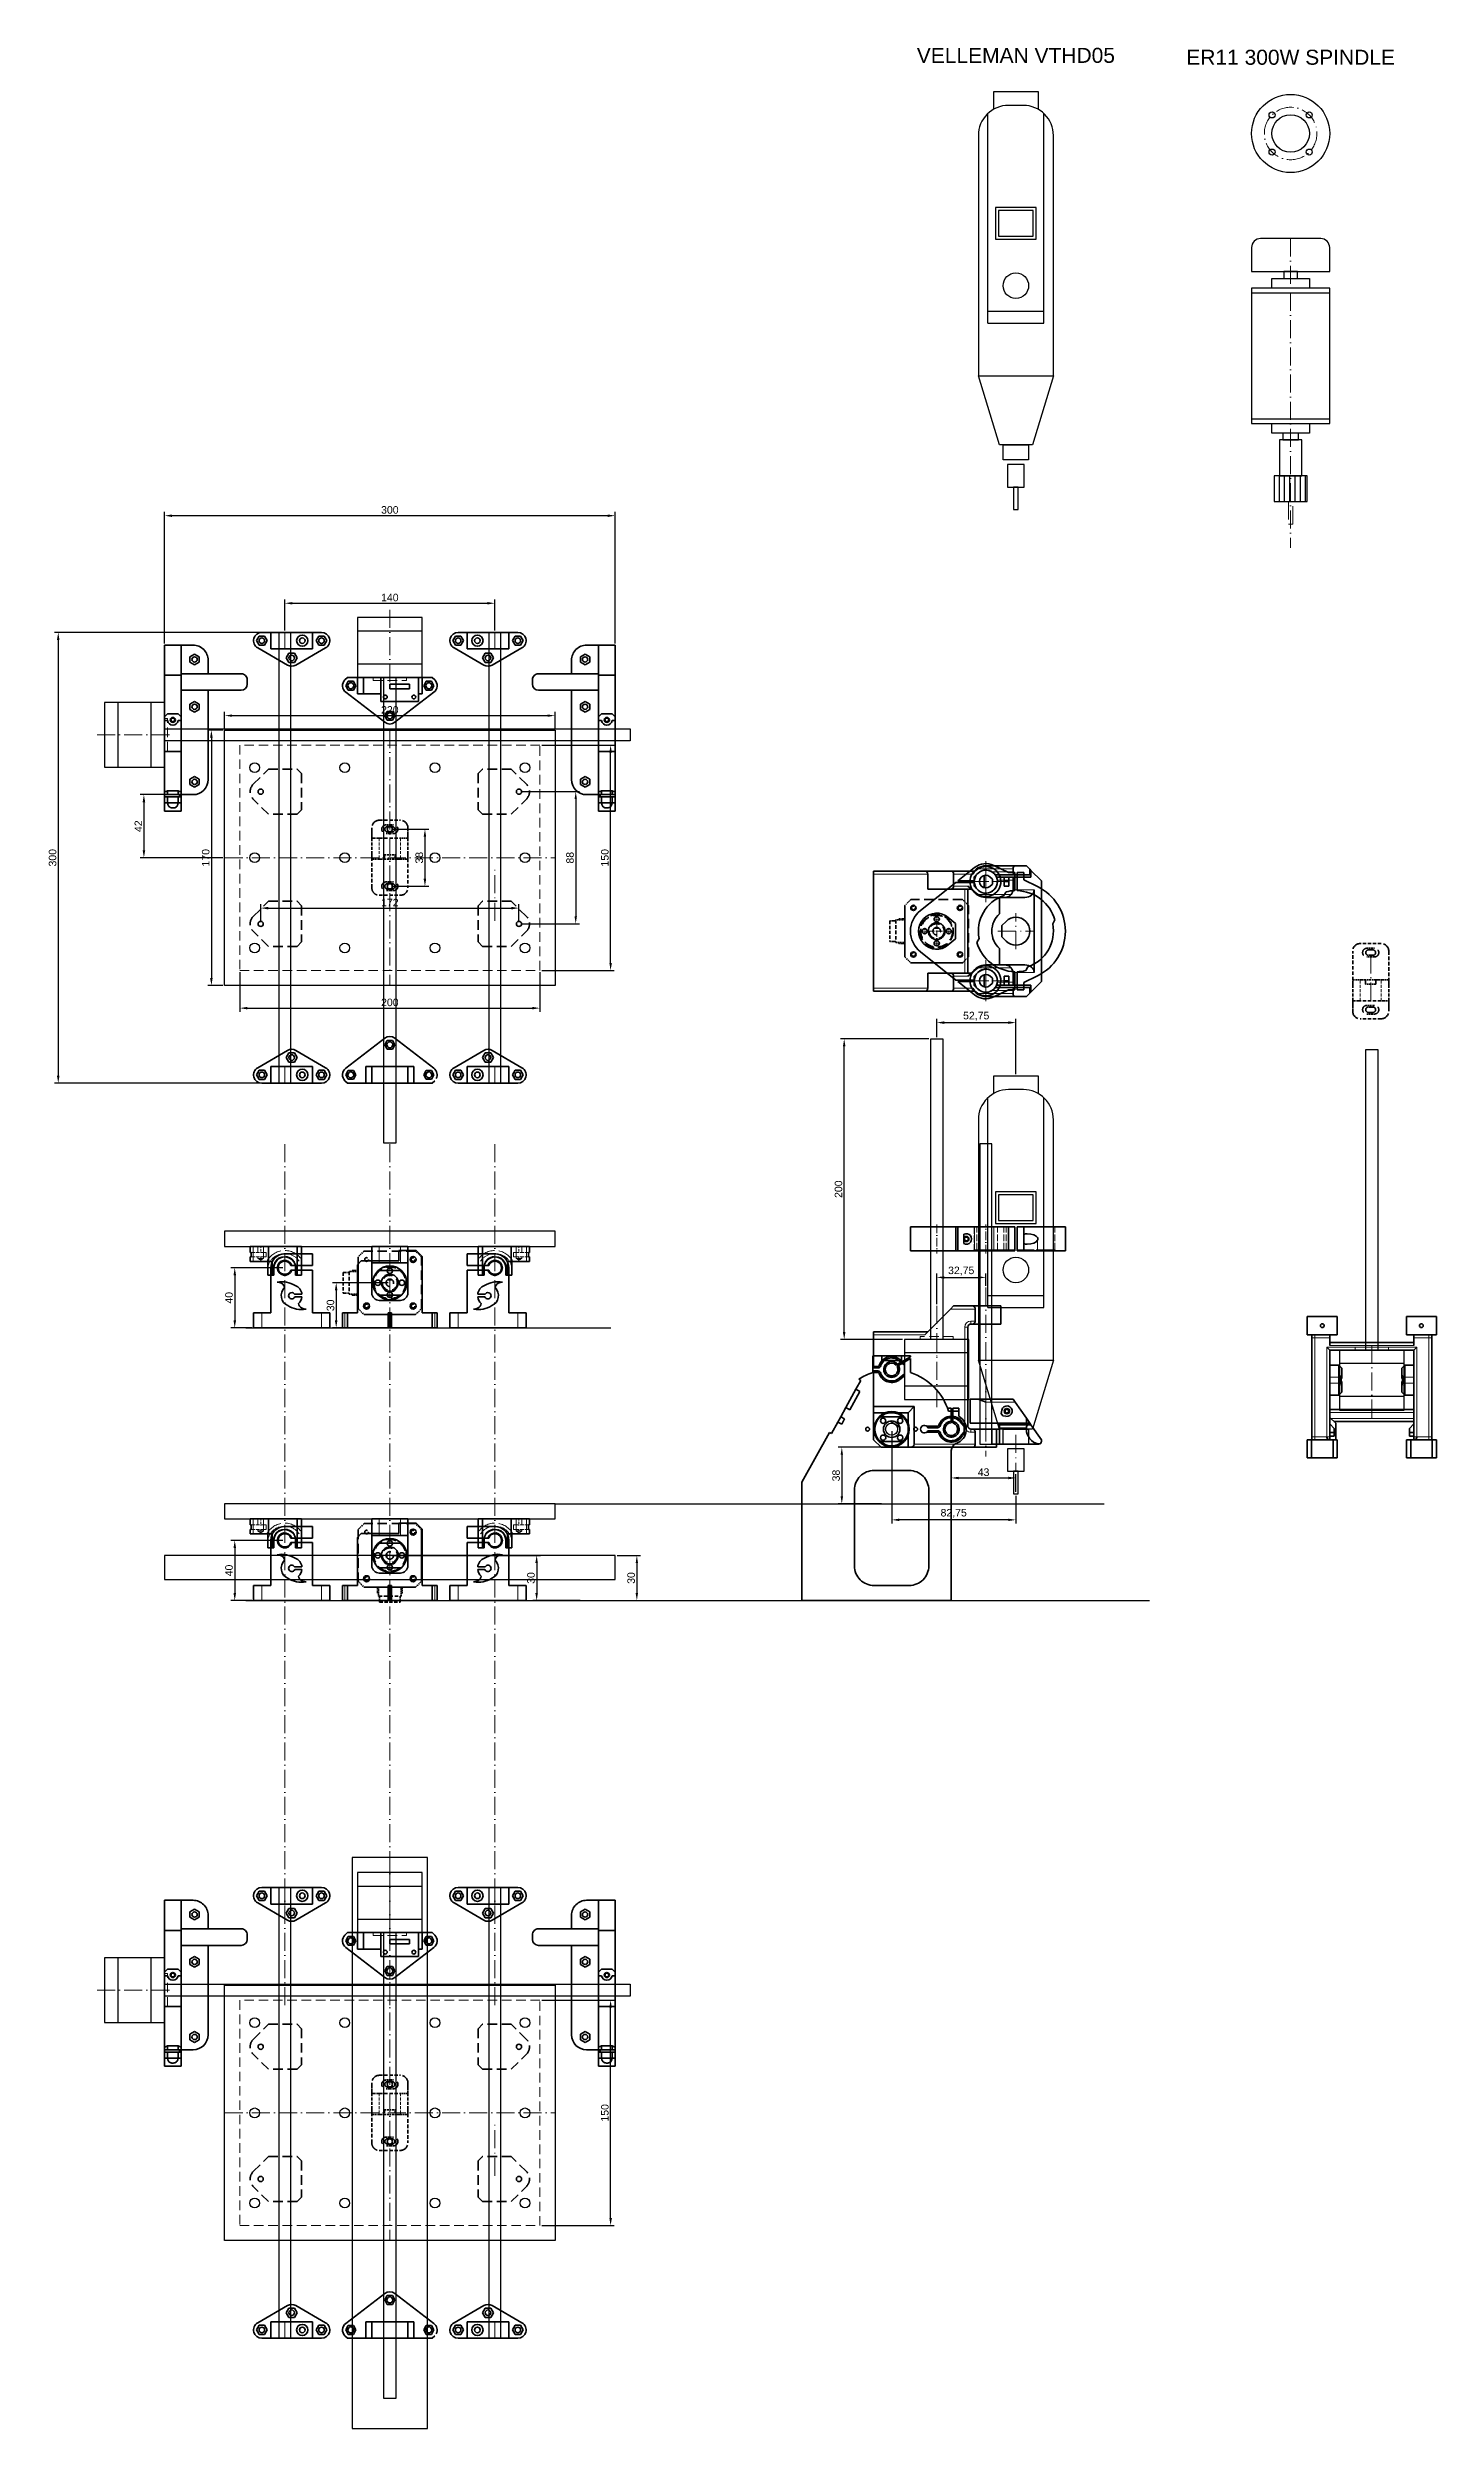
# Model space of a CAD drawing. Extents: x -2250 to 1406, y -1545 to 39.
# Drawn here: x -228 to 697, y -1545 to 39 of the extents above; entities that cross this region are included whole.
import ezdxf
from ezdxf.enums import TextEntityAlignment as Align

# ---------------------------------------------------------------- set-up
doc = ezdxf.new("R2010")
doc.units = 0
for name, pattern in [('ACAD_ISO10W100', [18, 12, -3, 0, -3]), ('DASHDOT', [18.5, 12, -3, 0.5, -3]), ('DASHED', [15, 12, -3]), ('LÍNEAS_OCULTAS', [9.525, 6.35, -3.175])]:
    doc.linetypes.add(name, pattern=pattern)
doc.layers.get('0').update_dxf_attribs({"color": 2, "linetype": 'CONTINUOUS', "lineweight": 30})
doc.layers.get('Defpoints').update_dxf_attribs({"linetype": 'CONTINUOUS', "lineweight": 13})
for name, color, linetype, lineweight in [('1', 3, 'CONTINUOUS', 30), ('2', 4, 'CONTINUOUS', 30), ('Ejes', 1, 'ACAD_ISO10W100', 13), ('Oculta', 30, 'LÍNEAS_OCULTAS', 13), ('Texto', 6, 'CONTINUOUS', 13)]:
    doc.layers.add(name, color=color, linetype=linetype, lineweight=lineweight)
doc.styles.add('ROMAND', font='arial.ttf')
doc.dimstyles.new('ISO-25_E02', dxfattribs={"dimscale": 2, "dimtxt": 2.5, "dimasz": 2.5, "dimexe": 1.25, "dimexo": 0.625, "dimtad": 1, "dimdec": 0, "dimtxsty": 'ROMAND', "dimcen": 2.5, "dimadec": 0, "dimazin": 0, "dimtfac": 1, "dimtdec": 0, "dimtmove": 0, "dimatfit": 3, "dimfxl": 1, "dimarcsym": 0})

msp = doc.modelspace()

# ---------------------------------------------------------------- texts
at = {"layer": 'Texto', "style": 'ROMAND'}
for s, p in [('VELLEMAN VTHD05', (416.92086, 34.086)), ('ER11 300W SPINDLE', (599.8833, 32.82207))]:
    msp.add_text(s, height=10, dxfattribs=at).set_placement(p, align=Align.MIDDLE_CENTER)

# ---------------------------------------------------------------- blocks, each defined once
blk = doc.blocks.new('A$C49A92D6A')
at = {"layer": '2', "lineweight": 35, "ltscale": 0.2875}
blk.add_line((6, 51.5), (17.5, 51.5), dxfattribs=at)
at = {"layer": '2', "lineweight": 35, "ltscale": 0.175}
blk.add_line((6, 51.5), (6, 44.5), dxfattribs=at)
at = {"layer": '2', "lineweight": 35, "ltscale": 0.141421}
blk.add_line((21.5, 47.5), (17.5, 51.5), dxfattribs=at)
at = {"layer": '2', "lineweight": 35, "ltscale": 0.088388}
blk.add_line((-21.5, 42), (-19, 44.5), dxfattribs=at)
at = {"layer": '2', "lineweight": 35}
for p, q in [((-21.5, 10), (-21.5, 42)), ((6, 44.5), (-19, 44.5)), ((21.5, 47.5), (21.5, 10)), ((-28.278168, 0), (-1, 0)), ((1, 0), (28.278167, 0))]:
    blk.add_line(p, q, dxfattribs=at)
at = {"layer": '2', "lineweight": 35, "ltscale": 0.382426}
for p, q in [((7.648529, 38.25), (-7.648529, 38.25)), ((-7.648529, 21.75), (7.648529, 21.75))]:
    blk.add_line(p, q, dxfattribs=at)
at = {"layer": '2', "lineweight": 35, "ltscale": 0.040273}
for p, q in [((-29.889084, 10), (-31.5, 10)), ((-29.889084, 0), (-31.5, 0)), ((-29.889084, 10), (-28.278168, 10)), ((-29.889084, 0), (-28.278168, 0)), ((29.889084, 10), (28.278167, 10)), ((29.889084, 0), (28.278167, 0)), ((31.5, 10), (29.889084, 10)), ((31.5, 0), (29.889084, 0))]:
    blk.add_line(p, q, dxfattribs=at)
at = {"layer": '2', "lineweight": 35, "ltscale": 0.25}
for p, q in [((-31.5, 0), (-31.5, 10)), ((-28.278168, 0), (-28.278168, 10)), ((-1, 0), (-1, 10)), ((0, 0), (0, 10)), ((1, 0), (1, 10)), ((28.278167, 0), (28.278167, 10)), ((31.5, 0), (31.5, 10))]:
    blk.add_line(p, q, dxfattribs=at)
at = {"layer": '2', "lineweight": 13, "ltscale": 0.25}
for p, q in [((-29.889084, 0), (-29.889084, 10)), ((29.889084, 0), (29.889084, 10))]:
    blk.add_line(p, q, dxfattribs=at)
at = {"layer": '2', "lineweight": 35, "ltscale": 0.169454}
for p, q in [((-28.278168, 10), (-21.5, 10)), ((21.5, 10), (28.278167, 10))]:
    blk.add_line(p, q, dxfattribs=at)
at = {"layer": '2', "lineweight": 35, "ltscale": 0.05}
blk.add_line((-1, 10), (1, 10), dxfattribs=at)
at = {"layer": '2', "lineweight": 35, "ltscale": 0.025}
for p in [(-1, 0), (1, 0)]:
    blk.add_line(p, (0, 0), dxfattribs=at)
at = {"layer": '2', "lineweight": 35}
for centre, radius in [((0, 30), 11.25), ((15.5, 45.5), 2), ((-15.5, 14.5), 2), ((15.5, 14.5), 2)]:
    blk.add_circle(centre, radius, dxfattribs=at)
blk = doc.blocks.new('A$C78D9776C')
at = {"layer": '2', "lineweight": 35}
for p, q in [((-12, 6.75), (-12, -13.25)), ((12, 6.75), (12, -13.25))]:
    blk.add_line(p, q, dxfattribs=at)
at = {"layer": '2', "lineweight": 35, "ltscale": 0.35}
for p, q in [((7, 11.75), (-7, 11.75)), ((7, -13.25), (-7, -13.25)), ((-7, -24.25), (7, -24.25))]:
    blk.add_line(p, q, dxfattribs=at)
at = {"layer": '2', "lineweight": 35, "ltscale": 0.064234}
for p, q in [((-2.676575, 5.600007), (-4.328125, 3.631745)), ((4.328125, 3.631745), (2.676574, 5.600007))]:
    blk.add_line(p, q, dxfattribs=at)
at = {"layer": '2', "lineweight": 35, "ltscale": 0.133829}
blk.add_line((2.676574, 5.600007), (-2.676575, 5.600007), dxfattribs=at)
at = {"layer": '2', "lineweight": 35, "ltscale": 0.125}
for p, q in [((-12, -13.25), (-7, -13.25)), ((7, -13.25), (12, -13.25)), ((-7, -24.25), (-12, -24.25)), ((12, -24.25), (7, -24.25))]:
    blk.add_line(p, q, dxfattribs=at)
at = {"layer": '2', "lineweight": 35, "ltscale": 0.275}
for p, q in [((-12, -13.25), (-12, -24.25)), ((12, -24.25), (12, -13.25))]:
    blk.add_line(p, q, dxfattribs=at)
at = {"layer": '2', "lineweight": 13, "ltscale": 0.275}
for p, q in [((-7, -13.25), (-7, -24.25)), ((7, -24.25), (7, -13.25))]:
    blk.add_line(p, q, dxfattribs=at)
at = {"layer": '2', "lineweight": 35}
for centre in [(-8, 0), (0, 8), (8, 0), (0, -8)]:
    blk.add_circle(centre, 1.8, dxfattribs=at)
for centre, radius, start, end in [((-7, 6.75), 5, 90.000003, 180.000005), ((0, 0), 5.65, 139.999999, 40.000002), ((7, 6.75), 5, 0, 90.000003)]:
    blk.add_arc(centre, radius, start, end, dxfattribs=at)
blk = doc.blocks.new('*D28')
at = {"layer": 'Defpoints', "color": 0, "transparency": 16777216}
for p in [(0, -782.9), (-35.7, -812.9), (-5.4, -812.9)]:
    blk.add_point(p, dxfattribs=at)
at = {"layer": 'Texto', "color": 0, "lineweight": -2, "transparency": 16777216}
for p, q in [((-1.2, -782.9), (-38.2, -782.9)), ((-35.7, -787.9), (-35.7, -807.9)), ((-6.7, -812.9), (-38.2, -812.9))]:
    blk.add_line(p, q, dxfattribs=at)
at = {"layer": 'Texto', "color": 0, "transparency": 16777216}
for points in [[(-36.6, -787.9), (-34.9, -787.9), (-35.7, -782.9)], [(-36.6, -807.9), (-34.9, -807.9), (-35.7, -812.9)]]:
    blk.add_solid(points, dxfattribs=at)
at = {"layer": 'Texto', "color": 0, "transparency": 16777216, "insert": (-39.5, -797.9), "char_height": 5, "attachment_point": 5, "rotation": 90, "style": 'ROMAND'}
blk.add_mtext('30', dxfattribs=at)
blk = doc.blocks.new('*D29')
at = {"layer": 'Defpoints', "color": 0, "transparency": 16777216}
for p in [(-70, -772.9), (-103.3, -812.9), (-90.8, -812.9)]:
    blk.add_point(p, dxfattribs=at)
at = {"layer": 'Texto', "color": 0, "lineweight": -2, "transparency": 16777216}
for p, q in [((-71.2, -772.9), (-105.8, -772.9)), ((-103.3, -777.9), (-103.3, -807.9)), ((-92, -812.9), (-105.8, -812.9))]:
    blk.add_line(p, q, dxfattribs=at)
at = {"layer": 'Texto', "color": 0, "transparency": 16777216}
for points in [[(-104.1, -777.9), (-102.4, -777.9), (-103.3, -772.9)], [(-104.1, -807.9), (-102.4, -807.9), (-103.3, -812.9)]]:
    blk.add_solid(points, dxfattribs=at)
at = {"layer": 'Texto', "color": 0, "transparency": 16777216, "insert": (-107.1, -792.9), "char_height": 5, "attachment_point": 5, "rotation": 90, "style": 'ROMAND'}
blk.add_mtext('40', dxfattribs=at)
blk = doc.blocks.new('A$C315573B5')
at = {"layer": '2', "lineweight": 35, "ltscale": 0.075}
for p, q in [((-11.25, 14.25), (-8.25, 14.25)), ((22.267456, 10.25), (22.267456, 7.25)), ((23, 7.25), (23, 4.25)), ((-8.25, -5), (-11.25, -5)), ((8.25, -5), (11.25, -5))]:
    blk.add_line(p, q, dxfattribs=at)
at = {"layer": '2', "lineweight": 35, "ltscale": 0.48125}
for p, q in [((-11.25, -5), (-11.25, 14.25)), ((-8.25, 14.25), (-8.25, -5))]:
    blk.add_line(p, q, dxfattribs=at)
at = {"layer": '2', "lineweight": 35, "ltscale": 0.478738}
blk.add_line((-8.25, 14.25), (10.899536, 14.25), dxfattribs=at)
at = {"layer": '2', "linetype": 'DASHED', "lineweight": 13, "ltscale": 0.48125}
blk.add_line((-8.25, -5), (-8.25, 14.25), dxfattribs=at)
at = {"layer": '2', "lineweight": 35, "ltscale": 0.125}
for p, q in [((-7.25, 0), (-7.25, -5)), ((7.25, -5), (7.25, 0))]:
    blk.add_line(p, q, dxfattribs=at)
at = {"layer": '2', "lineweight": 35, "ltscale": 0.066238}
blk.add_line((10.899536, 4.25), (8.25, 4.25), dxfattribs=at)
at = {"layer": '2', "lineweight": 35, "ltscale": 0.23125}
for p, q in [((8.25, 4.25), (8.25, -5)), ((11.25, 4.25), (11.25, -5))]:
    blk.add_line(p, q, dxfattribs=at)
at = {"layer": '2', "linetype": 'DASHED', "lineweight": 13, "ltscale": 0.23125}
blk.add_line((8.25, 4.25), (8.25, -5), dxfattribs=at)
at = {"layer": '2', "lineweight": 35, "ltscale": 0.25}
blk.add_line((10.899536, 14.25), (10.899536, 4.25), dxfattribs=at)
at = {"layer": '2', "lineweight": 35, "ltscale": 0.251254}
for p, q in [((20.949707, 14.25), (10.899536, 14.25)), ((20.949707, 4.25), (10.899536, 4.25))]:
    blk.add_line(p, q, dxfattribs=at)
at = {"layer": '2', "linetype": 'DASHED', "lineweight": 13, "ltscale": 0.25}
for p, q in [((10.899536, 14.25), (10.899536, 4.25)), ((20.949707, 14.25), (20.949707, 4.25))]:
    blk.add_line(p, q, dxfattribs=at)
at = {"layer": '2', "linetype": 'DASHED', "lineweight": 13, "ltscale": 0.075}
for p, q in [((12.400268, 10.25), (12.400268, 7.25)), ((14.200073, 10.25), (14.200073, 7.25)), ((14.200073, 10.25), (14.200073, 7.25)), ((22.267456, 10.25), (22.267456, 7.25))]:
    blk.add_line(p, q, dxfattribs=at)
at = {"layer": '2', "linetype": 'DASHED', "lineweight": 13, "ltscale": 0.044995}
for p, q in [((14.200073, 10.25), (12.400268, 10.25)), ((14.200073, 7.25), (12.400268, 7.25))]:
    blk.add_line(p, q, dxfattribs=at)
at = {"layer": '2', "linetype": 'DASHED', "lineweight": 13, "ltscale": 0.1}
for p, q in [((14.125, 14.25), (14.125, 10.25)), ((17.875, 14.25), (17.875, 10.25))]:
    blk.add_line(p, q, dxfattribs=at)
at = {"layer": '2', "linetype": 'DASHED', "lineweight": 13, "ltscale": 0.025}
for p, q in [((14.125, 6.25), (14.125, 7.25)), ((17.875, 6.25), (17.875, 7.25))]:
    blk.add_line(p, q, dxfattribs=at)
at = {"layer": '2', "linetype": 'DASHED', "lineweight": 13, "ltscale": 0.046875}
for p, q in [((16, 6.25), (14.125, 6.25)), ((17.875, 6.25), (16, 6.25))]:
    blk.add_line(p, q, dxfattribs=at)
at = {"layer": '2', "linetype": 'DASHED', "lineweight": 13, "ltscale": 0.054686}
for q in [(14.125, 6.25), (17.875, 6.25)]:
    blk.add_line((16, 5.123413), q, dxfattribs=at)
at = {"layer": '2', "linetype": 'DASHED', "lineweight": 13, "ltscale": 0.201685}
for p, q in [((22.267456, 10.25), (14.200073, 10.25)), ((22.267456, 7.25), (14.200073, 7.25))]:
    blk.add_line(p, q, dxfattribs=at)
at = {"layer": '2', "linetype": 'DASHDOT', "lineweight": 13, "ltscale": 0.120015}
blk.add_line((16, 14.650024), (16, 9.849426), dxfattribs=at)
at = {"layer": '2', "linetype": 'DASHDOT', "lineweight": 13, "ltscale": 0.063799}
blk.add_line((16, 4.910705), (16, 7.462646), dxfattribs=at)
at = {"layer": '2', "lineweight": 13, "ltscale": 0.25}
blk.add_line((20.949707, 14.25), (20.949707, 4.25), dxfattribs=at)
at = {"layer": '2', "lineweight": 35, "ltscale": 0.051257}
for p, q in [((20.949707, 14.25), (23, 14.25)), ((20.949707, 4.25), (23, 4.25))]:
    blk.add_line(p, q, dxfattribs=at)
at = {"layer": '2', "lineweight": 35, "ltscale": 0.018314}
for p, q in [((22.267456, 10.25), (23, 10.25)), ((22.267456, 7.25), (23, 7.25))]:
    blk.add_line(p, q, dxfattribs=at)
at = {"layer": '2', "lineweight": 35, "ltscale": 0.1}
blk.add_line((23, 14.25), (23, 10.25), dxfattribs=at)
at = {"layer": '2', "lineweight": 35, "ltscale": 0.025}
for p, q in [((-8.25, -5), (-7.25, -5)), ((7.25, -5), (8.25, -5))]:
    blk.add_line(p, q, dxfattribs=at)
at = {"layer": '2', "linetype": 'DASHED', "lineweight": 13}
for centre, radius, start, end in [((0, -2), 11.5, 11.968745, 168.03126), ((0, -2), 13.5, 27.578467, 146.442685), ((0, 0), 7.6, 342.543957, 197.456046), ((0, 0), 7.363925, 349.908537, 190.091463), ((0, 0), 7.363925, 349.908537, 190.091463), ((0, -2), 11.5, 191.96874, 195.121665), ((0, -2), 11.5, 344.878335, 348.031255)]:
    blk.add_arc(centre, radius, start, end, dxfattribs=at)
at = {"layer": '2', "lineweight": 35}
blk.add_arc((0, 0), 7.25, 0, 179.999995, dxfattribs=at)
blk = doc.blocks.new('Plataforma')
blk.add_lwpolyline([(-110, 85), (110, 85), (110, -85), (-110, -85)], close=True)
for centre in [(-90, 60), (-30, 60), (30, 60), (90, 60), (-90, 0), (-30, 0), (30, 0), (90, 0), (-90, -60), (-30, -60), (30, -60), (90, -60)]:
    blk.add_circle(centre, 3.25)
at = {"lineweight": 35}
for centre in [(-86, 44), (86, 44), (0, 19.049987), (0, -19.049987), (-86, -44), (86, -44)]:
    blk.add_circle(centre, 1.75, dxfattribs=at)
at = {"layer": 'Defpoints', "linetype": 'LÍNEAS_OCULTAS'}
blk.add_lwpolyline([(-100, -75), (100, -75), (100, 75), (-100, 75)], close=True, dxfattribs=at)
at = {"layer": 'Ejes'}
for p, q in [((0, 85), (0, -85)), ((-110, 0), (110, 0))]:
    blk.add_line(p, q, dxfattribs=at)
blk = doc.blocks.new('*D32')
at = {"layer": 'Defpoints', "color": 0, "transparency": 16777216}
for p in [(110, -405.4), (-110, -415), (110, -415)]:
    blk.add_point(p, dxfattribs=at)
at = {"layer": 'Texto', "color": 0, "lineweight": -2, "transparency": 16777216}
for p, q in [((-110, -413.8), (-110, -402.9)), ((-105, -405.4), (105, -405.4)), ((110, -413.8), (110, -402.9))]:
    blk.add_line(p, q, dxfattribs=at)
at = {"layer": 'Texto', "color": 0, "transparency": 16777216}
for points in [[(-105, -404.6), (-105, -406.2), (-110, -405.4)], [(105, -404.6), (105, -406.2), (110, -405.4)]]:
    blk.add_solid(points, dxfattribs=at)
at = {"layer": 'Texto', "color": 0, "transparency": 16777216, "insert": (0, -401.6), "char_height": 5, "attachment_point": 5, "style": 'ROMAND'}
blk.add_mtext('220', dxfattribs=at)
blk = doc.blocks.new('*D33')
at = {"layer": 'Defpoints', "color": 0, "transparency": 16777216}
for p in [(-110, -415), (-118.8, -585), (-110, -585)]:
    blk.add_point(p, dxfattribs=at)
at = {"layer": 'Texto', "color": 0, "lineweight": -2, "transparency": 16777216}
for p, q in [((-111.2, -415), (-121.3, -415)), ((-118.8, -420), (-118.8, -580)), ((-111.2, -585), (-121.3, -585))]:
    blk.add_line(p, q, dxfattribs=at)
at = {"layer": 'Texto', "color": 0, "transparency": 16777216}
for points in [[(-119.7, -420), (-118, -420), (-118.8, -415)], [(-119.7, -580), (-118, -580), (-118.8, -585)]]:
    blk.add_solid(points, dxfattribs=at)
at = {"layer": 'Texto', "color": 0, "transparency": 16777216, "insert": (-122.6, -500), "char_height": 5, "attachment_point": 5, "rotation": 90, "style": 'ROMAND'}
blk.add_mtext('170', dxfattribs=at)
blk = doc.blocks.new('*D34')
at = {"layer": 'Defpoints', "color": 0, "transparency": 16777216}
for p in [(0, -481), (0, -519), (23.4, -519)]:
    blk.add_point(p, dxfattribs=at)
at = {"layer": 'Texto', "color": 0, "lineweight": -2, "transparency": 16777216}
for p, q in [((1.2, -481), (25.9, -481)), ((23.4, -486), (23.4, -514)), ((1.2, -519), (25.9, -519))]:
    blk.add_line(p, q, dxfattribs=at)
at = {"layer": 'Texto', "color": 0, "transparency": 16777216}
for points in [[(22.5, -486), (24.2, -486), (23.4, -481)], [(22.5, -514), (24.2, -514), (23.4, -519)]]:
    blk.add_solid(points, dxfattribs=at)
at = {"layer": 'Texto', "color": 0, "transparency": 16777216, "insert": (19.6, -500), "char_height": 5, "attachment_point": 5, "rotation": 90, "style": 'ROMAND'}
blk.add_mtext('38', dxfattribs=at)
blk = doc.blocks.new('*D35')
at = {"layer": 'Defpoints', "color": 0, "transparency": 16777216}
for p in [(86, -533.5), (-86, -544), (86, -544)]:
    blk.add_point(p, dxfattribs=at)
at = {"layer": 'Texto', "color": 0, "lineweight": -2, "transparency": 16777216}
for p, q in [((-86, -542.8), (-86, -531)), ((-81, -533.5), (81, -533.5)), ((86, -542.8), (86, -531))]:
    blk.add_line(p, q, dxfattribs=at)
at = {"layer": 'Texto', "color": 0, "transparency": 16777216}
for points in [[(-81, -532.7), (-81, -534.4), (-86, -533.5)], [(81, -532.7), (81, -534.4), (86, -533.5)]]:
    blk.add_solid(points, dxfattribs=at)
at = {"layer": 'Texto', "color": 0, "transparency": 16777216, "insert": (0, -529.8), "char_height": 5, "attachment_point": 5, "style": 'ROMAND'}
blk.add_mtext('172', dxfattribs=at)
blk = doc.blocks.new('*D36')
at = {"layer": 'Defpoints', "color": 0, "transparency": 16777216}
for p in [(86, -456), (86, -544), (123.8, -544)]:
    blk.add_point(p, dxfattribs=at)
at = {"layer": 'Texto', "color": 0, "lineweight": -2, "transparency": 16777216}
for p, q in [((87.2, -456), (126.3, -456)), ((123.8, -461), (123.8, -539)), ((87.2, -544), (126.3, -544))]:
    blk.add_line(p, q, dxfattribs=at)
at = {"layer": 'Texto', "color": 0, "transparency": 16777216}
for points in [[(123, -461), (124.6, -461), (123.8, -456)], [(123, -539), (124.6, -539), (123.8, -544)]]:
    blk.add_solid(points, dxfattribs=at)
at = {"layer": 'Texto', "color": 0, "transparency": 16777216, "insert": (120, -500), "char_height": 5, "attachment_point": 5, "rotation": 90, "style": 'ROMAND'}
blk.add_mtext('88', dxfattribs=at)
blk = doc.blocks.new('*D37')
at = {"layer": 'Defpoints', "color": 0, "lineweight": -2, "transparency": 16777216}
for p, q in [((-100, -576.2), (-100, -602.6)), ((100, -576.2), (100, -602.6)), ((-95, -600.1), (95, -600.1))]:
    blk.add_line(p, q, dxfattribs=at)
at = {"layer": 'Defpoints', "color": 0, "transparency": 16777216}
for p in [(-100, -575), (100, -575), (100, -600.1)]:
    blk.add_point(p, dxfattribs=at)
for points in [[(-95, -599.3), (-95, -600.9), (-100, -600.1)], [(95, -599.3), (95, -600.9), (100, -600.1)]]:
    blk.add_solid(points, dxfattribs=at)
at = {"layer": 'Defpoints', "color": 0, "transparency": 16777216, "insert": (0, -596.3), "char_height": 5, "attachment_point": 5, "style": 'ROMAND'}
blk.add_mtext('200', dxfattribs=at)
blk = doc.blocks.new('*D38')
at = {"layer": 'Defpoints', "color": 0, "lineweight": -2, "transparency": 16777216}
for p, q in [((101.2, -425), (149.5, -425)), ((147, -570), (147, -430)), ((101.2, -575), (149.5, -575))]:
    blk.add_line(p, q, dxfattribs=at)
at = {"layer": 'Defpoints', "color": 0, "transparency": 16777216}
for p in [(100, -425), (147, -425), (100, -575)]:
    blk.add_point(p, dxfattribs=at)
for points in [[(146.2, -430), (147.9, -430), (147, -425)], [(146.2, -570), (147.9, -570), (147, -575)]]:
    blk.add_solid(points, dxfattribs=at)
at = {"layer": 'Defpoints', "color": 0, "transparency": 16777216, "insert": (143.2, -500), "char_height": 5, "attachment_point": 5, "rotation": 90, "style": 'ROMAND'}
blk.add_mtext('150', dxfattribs=at)
blk = doc.blocks.new('*D39')
at = {"layer": 'Defpoints', "color": 0, "transparency": 16777216}
for p in [(-74, -350), (-220.8, -650), (-74, -650)]:
    blk.add_point(p, dxfattribs=at)
at = {"layer": 'Texto', "color": 0, "lineweight": -2, "transparency": 16777216}
for p, q in [((-75.2, -350), (-223.3, -350)), ((-220.8, -355), (-220.8, -645)), ((-75.2, -650), (-223.3, -650))]:
    blk.add_line(p, q, dxfattribs=at)
at = {"layer": 'Texto', "color": 0, "transparency": 16777216}
for points in [[(-221.7, -355), (-220, -355), (-220.8, -350)], [(-221.7, -645), (-220, -645), (-220.8, -650)]]:
    blk.add_solid(points, dxfattribs=at)
at = {"layer": 'Texto', "color": 0, "transparency": 16777216, "insert": (-224.6, -500), "char_height": 5, "attachment_point": 5, "rotation": 90, "style": 'ROMAND'}
blk.add_mtext('300', dxfattribs=at)
blk = doc.blocks.new('A$C6CD77A2B')
at = {"layer": '2', "lineweight": 35}
for p, q in [((-18.005188, 10.264526), (1.869812, 21.762512)), ((7.380188, 21.762512), (27.255188, 10.264526))]:
    blk.add_line(p, q, dxfattribs=at)
at = {"layer": '2', "lineweight": 35, "ltscale": 0.089489}
for p, q in [((1.04541, 17), (2.835205, 20.099975)), ((2.835205, 13.900024), (1.04541, 17)), ((6.414795, 20.099975), (8.20459, 17)), ((8.20459, 17), (6.414795, 13.900024)), ((-17.039795, 2.402038), (-18.82959, 5.502014)), ((-11.67041, 5.502014), (-13.460205, 2.402038)), ((22.710205, 2.402038), (20.92041, 5.502014)), ((28.07959, 5.502014), (26.289795, 2.402038))]:
    blk.add_line(p, q, dxfattribs=at)
at = {"layer": '2', "lineweight": 35, "ltscale": 0.08949}
for p, q in [((2.835205, 20.099975), (6.414795, 20.099975)), ((-18.82959, 5.502014), (-17.039795, 8.60205)), ((-17.039795, 8.60205), (-13.460205, 8.60205)), ((-13.460205, 2.402038), (-17.039795, 2.402038)), ((-13.460205, 8.60205), (-11.67041, 5.502014)), ((6.414795, 13.900024), (2.835205, 13.900024)), ((20.92041, 5.502014), (22.710205, 8.60205)), ((22.710205, 8.60205), (26.289795, 8.60205)), ((26.289795, 2.402038), (22.710205, 2.402038)), ((26.289795, 8.60205), (28.07959, 5.502014))]:
    blk.add_line(p, q, dxfattribs=at)
at = {"layer": '2', "lineweight": 35, "ltscale": 0.15}
for p, q in [((-9.25, 0), (-15.25, 0)), ((24.5, 0), (18.5, 0))]:
    blk.add_line(p, q, dxfattribs=at)
at = {"layer": '2', "lineweight": 35, "ltscale": 0.067732}
for p, q in [((-9.25, 11), (-6.540711, 11)), ((-6.540711, 0), (-9.25, 0))]:
    blk.add_line(p, q, dxfattribs=at)
at = {"layer": '2', "lineweight": 35, "ltscale": 0.275}
for p, q in [((-9.25, 11), (-9.25, 0)), ((18.5, 0), (18.5, 11))]:
    blk.add_line(p, q, dxfattribs=at)
at = {"layer": '2', "lineweight": 35, "ltscale": 0.163518}
for p, q in [((-6.540711, 11), (0, 11)), ((0, 0), (-6.540711, 0))]:
    blk.add_line(p, q, dxfattribs=at)
at = {"layer": '2', "lineweight": 13, "ltscale": 0.275}
blk.add_line((0, 0), (0, 11), dxfattribs=at)
at = {"layer": '2', "lineweight": 35, "ltscale": 0.4625}
for p, q in [((0, 11), (18.5, 11)), ((18.5, 0), (0, 0))]:
    blk.add_line(p, q, dxfattribs=at)
at = {"layer": '2', "lineweight": 35}
for centre, radius in [((4.625, 17), 1.875), ((-15.25, 5.502014), 1.875), ((11.700012, 5.5), 3.75), ((11.700012, 5.5), 1.875), ((24.5, 5.502014), 1.875)]:
    blk.add_circle(centre, radius, dxfattribs=at)
for centre, start, end in [((4.625, 17), 59.949998, 120.05), ((-15.25, 5.502014), 120.05, 269.999997), ((24.5, 5.502014), 269.999997, 59.949998)]:
    blk.add_arc(centre, 5.502026, start, end, dxfattribs=at)
blk = doc.blocks.new('A$C12DB5B30')
at = {"layer": '2', "lineweight": 35}
for p, q in [((-29.353409, -15.640564), (-3.353409, 4.359436)), ((29.353409, -15.640564), (3.353409, 4.359436)), ((-19, -9.5), (6, -9.5)), ((6, -25.5), (-19, -25.5))]:
    blk.add_line(p, q, dxfattribs=at)
at = {"layer": '2', "lineweight": 35, "ltscale": 0.085159}
for p, q in [((-1.703186, 2.950013), (-3.406372, 0)), ((-3.406372, 0), (-1.703186, -2.950012)), ((1.703186, 2.950013), (-1.703186, 2.950013)), ((3.406372, 0), (1.703186, 2.950013)), ((1.703186, -2.950012), (3.406372, 0)), ((-1.703186, -2.950012), (1.703186, -2.950012)), ((-27.703186, -17.049987), (-29.406372, -20)), ((-29.406372, -20), (-27.703186, -22.950012)), ((-24.296814, -17.049987), (-27.703186, -17.049987)), ((-27.703186, -22.950012), (-24.296814, -22.950012)), ((-22.593628, -20), (-24.296814, -17.049987)), ((-24.296814, -22.950012), (-22.593628, -20)), ((24.296814, -17.049987), (22.593628, -20)), ((22.593628, -20), (24.296814, -22.950012)), ((27.703186, -17.049987), (24.296814, -17.049987)), ((24.296814, -22.950012), (27.703186, -22.950012)), ((29.406372, -20), (27.703186, -17.049987)), ((27.703186, -22.950012), (29.406372, -20))]:
    blk.add_line(p, q, dxfattribs=at)
at = {"layer": '2', "lineweight": 35, "ltscale": 0.0625}
for p, q in [((-21.5, -14.5), (-19, -14.5)), ((-21.5, -25.5), (-19, -25.5))]:
    blk.add_line(p, q, dxfattribs=at)
at = {"layer": '2', "lineweight": 35, "ltscale": 0.275}
for p, q in [((-21.5, -25.5), (-21.5, -14.5)), ((-19, -25.5), (-19, -14.5)), ((6, -14.5), (6, -25.5)), ((17.5, -25.5), (17.5, -14.5)), ((21.5, -25.5), (21.5, -14.5))]:
    blk.add_line(p, q, dxfattribs=at)
at = {"layer": '2', "lineweight": 35, "ltscale": 0.125}
for p, q in [((-19, -14.5), (-19, -9.5)), ((6, -9.5), (6, -14.5))]:
    blk.add_line(p, q, dxfattribs=at)
at = {"layer": '2', "lineweight": 35, "ltscale": 0.2875}
for p, q in [((6, -14.5), (17.5, -14.5)), ((6, -25.5), (17.5, -25.5))]:
    blk.add_line(p, q, dxfattribs=at)
at = {"layer": '2', "lineweight": 35, "ltscale": 0.1}
for p, q in [((21.5, -14.5), (17.5, -14.5)), ((21.5, -25.5), (17.5, -25.5))]:
    blk.add_line(p, q, dxfattribs=at)
at = {"layer": '2', "lineweight": 35, "ltscale": 0.056954}
for p, q in [((-29.889084, -23.889099), (-28.278168, -25.5)), ((29.889084, -23.889099), (28.278167, -25.5))]:
    blk.add_line(p, q, dxfattribs=at)
at = {"layer": '2', "lineweight": 35, "ltscale": 0.169454}
for p, q in [((-28.278168, -25.5), (-21.5, -25.5)), ((21.5, -25.5), (28.278167, -25.5))]:
    blk.add_line(p, q, dxfattribs=at)
at = {"layer": '2', "lineweight": 35, "ltscale": 0.325}
for p, q in [((-13, -18), (0, -18)), ((0, -21), (-13, -21))]:
    blk.add_line(p, q, dxfattribs=at)
at = {"layer": '2', "lineweight": 35, "ltscale": 0.075}
for p, q in [((-13, -21), (-13, -18)), ((0, -18), (0, -21))]:
    blk.add_line(p, q, dxfattribs=at)
at = {"layer": '2', "lineweight": 35}
for centre, radius in [((0, 0), 2), ((-16, -12.5), 1.25), ((3, -12.5), 1.25), ((-26, -20), 2), ((26, -20), 2)]:
    blk.add_circle(centre, radius, dxfattribs=at)
for centre, start, end in [((0, 0), 52.431408, 127.568591), ((-26, -20), 127.568591, 225), ((26, -20), 314.999999, 52.431408)]:
    blk.add_arc(centre, 5.5, start, end, dxfattribs=at)
blk = doc.blocks.new('A$C69B71485')
at = {"layer": '2', "lineweight": 35}
for p, q in [((-29.353393, 9.859436), (-3.353424, 29.859436)), ((29.353394, 9.859436), (3.353424, 29.859436)), ((-12, 11), (12, 11)), ((-12, 0), (12, 0))]:
    blk.add_line(p, q, dxfattribs=at)
at = {"layer": '2', "lineweight": 35, "ltscale": 0.085159}
for p, q in [((-1.703186, 28.450013), (-3.406372, 25.5)), ((-3.406372, 25.5), (-1.703186, 22.549988)), ((1.703186, 28.450013), (-1.703186, 28.450013)), ((-1.703186, 22.549988), (1.703186, 22.549988)), ((3.406372, 25.5), (1.703186, 28.450013)), ((1.703186, 22.549988), (3.406372, 25.5)), ((-27.703186, 8.450013), (-29.406372, 5.5)), ((-29.406372, 5.5), (-27.703186, 2.549988)), ((-24.296814, 8.450013), (-27.703186, 8.450013)), ((-27.703186, 2.549988), (-24.296814, 2.549988)), ((-22.593628, 5.5), (-24.296814, 8.450013)), ((-24.296814, 2.549988), (-22.593628, 5.5)), ((24.296814, 8.450013), (22.593628, 5.5)), ((22.593628, 5.5), (24.296814, 2.549988)), ((27.703186, 8.450013), (24.296814, 8.450013)), ((29.406372, 5.5), (27.703186, 8.450013))]:
    blk.add_line(p, q, dxfattribs=at)
at = {"layer": '2', "lineweight": 35, "ltscale": 0.056954}
for p, q in [((-28.278168, 0), (-29.889099, 1.610901)), ((28.278168, 0), (29.889099, 1.610901))]:
    blk.add_line(p, q, dxfattribs=at)
at = {"layer": '2', "lineweight": 35, "ltscale": 0.306954}
blk.add_line((-16, 0), (-28.278168, 0), dxfattribs=at)
at = {"layer": '2', "lineweight": 35, "ltscale": 0.275}
for p, q in [((-16, 0), (-16, 11)), ((-12, 0), (-12, 11)), ((12, 0), (12, 11)), ((16, 0), (16, 11))]:
    blk.add_line(p, q, dxfattribs=at)
at = {"layer": '2', "lineweight": 35, "ltscale": 0.1}
for p, q in [((-16, 11), (-12, 11)), ((-16, 0), (-12, 0)), ((16, 11), (12, 11)), ((16, 0), (12, 0))]:
    blk.add_line(p, q, dxfattribs=at)
at = {"layer": '2', "lineweight": 35, "ltscale": 0.250637}
blk.add_line((16, 0), (28.278168, 0), dxfattribs=at)
at = {"layer": '2', "lineweight": 35, "ltscale": 0.043217}
blk.add_line((24.296814, 2.549988), (27.703165, 2.549988), dxfattribs=at)
at = {"layer": '2', "lineweight": 35, "ltscale": 0.072169}
blk.add_line((27.703165, 2.549988), (29.406372, 5.5), dxfattribs=at)
at = {"layer": '2', "lineweight": 35}
for centre in [(0, 25.5), (-26, 5.5), (26, 5.5)]:
    blk.add_circle(centre, 2, dxfattribs=at)
for centre, start, end in [((0, 25.5), 52.431408, 127.568591), ((-26, 5.5), 127.568591, 225), ((26, 5.5), 332.964142, 52.431408)]:
    blk.add_arc(centre, 5.5, start, end, dxfattribs=at)
blk = doc.blocks.new('A$C28ED2C43')
at = {"layer": '2', "lineweight": 35}
for p, q in [((-29.999992, 11), (-29.999992, 51)), ((-18.999992, 11), (-18.999992, 51)), ((-89.499992, 29), (-29.999992, 29)), ((-70.749992, 11), (-96.952984, 11)), ((-96.952984, 0), (-70.749992, 0)), ((-70.749992, 11), (-50.223709, 11)), ((-70.749992, 0), (-50.223709, 0)), ((-45.749992, 0), (-23.579681, 0))]:
    blk.add_line(p, q, dxfattribs=at)
at = {"layer": '2', "lineweight": 35, "ltscale": 0.075}
blk.add_line((-22.999992, 55), (-25.999992, 55), dxfattribs=at)
at = {"layer": '2', "lineweight": 35, "ltscale": 0.2}
for p, q in [((-99.499992, 11), (-99.499992, 19)), ((0, 19), (0, 11))]:
    blk.add_line(p, q, dxfattribs=at)
at = {"layer": '2', "lineweight": 35, "ltscale": 0.089994}
for p, q in [((-94.599769, 20), (-92.799881, 23.117493)), ((-92.799881, 16.882507), (-94.599769, 20)), ((-92.799881, 23.117493), (-89.200103, 23.117493)), ((-89.200103, 16.882507), (-92.799881, 16.882507)), ((-89.200103, 23.117493), (-87.400215, 20)), ((-87.400215, 20), (-89.200103, 16.882507)), ((-44.599769, 20), (-42.799881, 23.117493)), ((-42.799881, 16.882507), (-44.599769, 20)), ((-42.799881, 23.117493), (-39.200103, 23.117493)), ((-39.200103, 16.882507), (-42.799881, 16.882507)), ((-39.200103, 23.117493), (-37.400215, 20)), ((-37.400215, 20), (-39.200103, 16.882507)), ((-13.099769, 20), (-11.299881, 23.117493)), ((-11.299881, 16.882507), (-13.099769, 20)), ((-11.299881, 23.117493), (-7.700103, 23.117493)), ((-7.700103, 16.882507), (-11.299881, 16.882507)), ((-7.700103, 23.117493), (-5.900207, 20)), ((-5.900207, 20), (-7.700103, 16.882507))]:
    blk.add_line(p, q, dxfattribs=at)
at = {"layer": '2', "lineweight": 35, "ltscale": 0.225}
blk.add_line((-18.999992, 29), (-9.999992, 29), dxfattribs=at)
at = {"layer": '2', "lineweight": 35, "ltscale": 0.1375}
for p, q in [((-110.499992, 11), (-104.999992, 11)), ((-110.499992, 0), (-104.999992, 0))]:
    blk.add_line(p, q, dxfattribs=at)
at = {"layer": '2', "lineweight": 35, "ltscale": 0.275}
for p, q in [((-110.499992, 11), (-110.499992, 0)), ((-70.749992, 0), (-70.749992, 11)), ((-19.999992, 11), (-19.999992, 0)), ((0, 0), (0, 11))]:
    blk.add_line(p, q, dxfattribs=at)
at = {"layer": '2', "lineweight": 35, "ltscale": 0.05}
for p, q in [((-104.999992, 9), (-104.999992, 11)), ((-104.999992, 2), (-104.999992, 0)), ((-100.999992, 11), (-100.999992, 9)), ((-100.999992, 2), (-100.999992, 0)), ((-99.499992, 11), (-99.499992, 9)), ((-99.499992, 2), (-99.499992, 0)), ((-45.749992, 11), (-47.749992, 11)), ((-47.749992, 0), (-45.749992, 0))]:
    blk.add_line(p, q, dxfattribs=at)
at = {"layer": '2', "lineweight": 35, "ltscale": 0.1}
for p, q in [((-100.999992, 11), (-104.999992, 11)), ((-100.999992, 9), (-104.999992, 9)), ((-100.999992, 2), (-104.999992, 2)), ((-100.999992, 0), (-104.999992, 0))]:
    blk.add_line(p, q, dxfattribs=at)
at = {"layer": '2', "lineweight": 35, "ltscale": 0.175}
for p, q in [((-104.999992, 2), (-104.999992, 9)), ((-100.999992, 2), (-100.999992, 9)), ((-99.499992, 2), (-99.499992, 9)), ((-96.952984, 2), (-96.952984, 9)), ((-45.749992, 2), (-45.749992, 9))]:
    blk.add_line(p, q, dxfattribs=at)
at = {"layer": '2', "lineweight": 35, "ltscale": 0.038898}
blk.add_line((-101.056156, 0), (-99.500232, 0), dxfattribs=at)
at = {"layer": '2', "lineweight": 35, "ltscale": 0.037509}
blk.add_line((-99.500003, 11), (-101.000347, 11), dxfattribs=at)
at = {"layer": '2', "lineweight": 35, "ltscale": 0.037494}
blk.add_line((-99.500232, 10), (-100.999984, 10), dxfattribs=at)
at = {"layer": '2', "lineweight": 35, "ltscale": 0.046365}
for p, q in [((-97.645408, 11), (-99.499992, 11)), ((-97.645408, 0), (-99.499992, 0))]:
    blk.add_line(p, q, dxfattribs=at)
at = {"layer": '2', "lineweight": 35, "ltscale": 0.063675}
for p, q in [((-96.952984, 9), (-99.499992, 9)), ((-96.952984, 2), (-99.499992, 2))]:
    blk.add_line(p, q, dxfattribs=at)
at = {"layer": '2', "lineweight": 35, "ltscale": 0.017311}
for p, q in [((-96.952984, 11), (-97.645408, 11)), ((-97.645408, 0), (-96.952984, 0))]:
    blk.add_line(p, q, dxfattribs=at)
at = {"layer": '2', "lineweight": 35, "ltscale": 0.2125}
blk.add_line((-63.999992, 0), (-55.499992, 0), dxfattribs=at)
at = {"layer": '2', "lineweight": 35, "ltscale": 0.131907}
blk.add_line((-50.223716, 0), (-55.499992, 0), dxfattribs=at)
at = {"layer": '2', "lineweight": 35, "ltscale": 0.050805}
for p, q in [((-50.223709, 8.967804), (-50.223709, 11)), ((-50.223709, 0), (-50.223709, 2.032196))]:
    blk.add_line(p, q, dxfattribs=at)
at = {"layer": '2', "lineweight": 35, "ltscale": 0.061843}
for p, q in [((-47.749992, 11), (-50.223709, 11)), ((-47.749992, 0), (-50.223709, 0))]:
    blk.add_line(p, q, dxfattribs=at)
at = {"layer": '2', "lineweight": 35, "ltscale": 0.070711}
for p, q in [((-45.749992, 9), (-47.749992, 11)), ((-45.749992, 2), (-47.749992, 0))]:
    blk.add_line(p, q, dxfattribs=at)
at = {"layer": '2', "lineweight": 35, "ltscale": 0.489829}
blk.add_line((-26.156837, 11), (-45.749992, 11), dxfattribs=at)
at = {"layer": '2', "lineweight": 35, "ltscale": 0.064429}
blk.add_line((-23.579681, 11), (-26.156837, 11), dxfattribs=at)
at = {"layer": '2', "lineweight": 35, "ltscale": 0.049596}
for p, q in [((-21.595832, 11), (-23.579681, 11)), ((-23.579681, 0), (-21.595832, 0))]:
    blk.add_line(p, q, dxfattribs=at)
at = {"layer": '2', "lineweight": 35, "ltscale": 0.039896}
for p, q in [((-19.999992, 11), (-21.595832, 11)), ((-21.595832, 0), (-19.999992, 0))]:
    blk.add_line(p, q, dxfattribs=at)
at = {"layer": '2', "lineweight": 35, "ltscale": 0.226536}
for p, q in [((-19.999992, 11), (-10.938568, 11)), ((-10.938568, 0), (-19.999992, 0))]:
    blk.add_line(p, q, dxfattribs=at)
at = {"layer": '2', "lineweight": 35, "ltscale": 0.273464}
for p, q in [((0, 11), (-10.938568, 11)), ((0, 0), (-10.938568, 0))]:
    blk.add_line(p, q, dxfattribs=at)
at = {"layer": '2', "lineweight": 35}
blk.add_lwpolyline([(-104.999992, 8.967804), (-105.576522, 8.900024), (-106.131431, 8.779175), (-106.522987, 8.646026), (-106.890998, 8.469147), (-107.284347, 8.199219), (-107.626461, 7.858002), (-107.839386, 7.563751), (-108.017948, 7.234772), (-108.161869, 6.872223), (-108.268634, 6.485443), (-108.371032, 5.671387), (-108.332039, 4.870666), (-108.261249, 4.481964), (-108.155883, 4.109924), (-108.015949, 3.760895), (-107.842033, 3.44046), (-107.645645, 3.165344), (-107.421768, 2.92279), (-107.173118, 2.713714), (-106.902786, 2.537506), (-106.5284, 2.35614), (-106.129253, 2.220276), (-105.57616, 2.099945), (-104.999992, 2.032196)], dxfattribs=at)
for centre, radius in [((-90.999992, 20), 1.75), ((-40.999992, 20), 1.75), ((-9.5, 20), 1.75), ((-49.749992, 5.5), 1.7), ((-49.749992, 5.5), 1.25)]:
    blk.add_circle(centre, radius, dxfattribs=at)
for centre, radius, start, end in [((-25.999992, 51), 4, 90.000003, 179.999995), ((-22.999992, 51), 4, 0, 90.000003), ((-89.499992, 19), 10, 90.000003, 179.999995), ((-9.999992, 19), 10, 0, 90.000003), ((-59.749107, 23.000305), 39.750938, 197.570998, 200.621975), ((-59.749107, -12.000305), 39.750938, 159.378025, 162.429002), ((-49.749992, 5.5), 3.5, 97.778789, 262.221211)]:
    blk.add_arc(centre, radius, start, end, dxfattribs=at)
blk = doc.blocks.new('*D40')
at = {"layer": 'Defpoints', "color": 0, "transparency": 16777216}
for p in [(150, -272.3), (-150, -358.5), (150, -358.5)]:
    blk.add_point(p, dxfattribs=at)
at = {"layer": 'Texto', "color": 0, "lineweight": -2, "transparency": 16777216}
for p, q in [((-150, -357.3), (-150, -269.8)), ((-145, -272.3), (145, -272.3)), ((150, -357.3), (150, -269.8))]:
    blk.add_line(p, q, dxfattribs=at)
at = {"layer": 'Texto', "color": 0, "transparency": 16777216}
for points in [[(-145, -271.5), (-145, -273.2), (-150, -272.3)], [(145, -271.5), (145, -273.2), (150, -272.3)]]:
    blk.add_solid(points, dxfattribs=at)
at = {"layer": 'Texto', "color": 0, "transparency": 16777216, "insert": (0, -268.5), "char_height": 5, "attachment_point": 5, "style": 'ROMAND'}
blk.add_mtext('300', dxfattribs=at)
blk = doc.blocks.new('P05')
at = {"layer": 'Ejes'}
blk.add_line((0, 17.2), (0, -17.2), dxfattribs=at)
at = {"layer": 'Oculta', "lineweight": 35, "ltscale": 0.375}
for p, q in [((-12, -3), (-12, 20)), ((12, 20), (12, -3))]:
    blk.add_line(p, q, dxfattribs=at)
at = {"layer": 'Oculta', "lineweight": 35, "ltscale": 0.35}
for p, q in [((7, 25), (-7, 25)), ((7, -13), (-7, -13)), ((7, -25), (-7, -25))]:
    blk.add_line(p, q, dxfattribs=at)
at = {"layer": 'Oculta', "lineweight": 35, "ltscale": 0.125}
for p, q in [((-2.5, 21.9), (2.5, 21.9)), ((2.5, 16.1), (-2.5, 16.1)), ((-12, 1), (-7, 1)), ((7, 1), (12, 1)), ((-7, -13), (-12, -13)), ((12, -13), (7, -13)), ((2.5, -16.1), (-2.5, -16.1)), ((-2.5, -21.9), (2.5, -21.9))]:
    blk.add_line(p, q, dxfattribs=at)
at = {"layer": 'Oculta', "lineweight": 35, "ltscale": 0.075}
for p, q in [((-1.5, 20.8), (1.5, 20.8)), ((1.5, 17.2), (-1.5, 17.2)), ((-3.5, 1), (-3.5, -2)), ((3.5, 1), (3.5, -2)), ((-12, -20), (-12, -13)), ((12, -13), (12, -20)), ((1.5, -17.2), (-1.5, -17.2)), ((-1.5, -20.8), (1.5, -20.8))]:
    blk.add_line(p, q, dxfattribs=at)
at = {"layer": 'Oculta', "lineweight": 35, "ltscale": 0.3}
for p, q in [((-12, -13), (-12, 1)), ((12, -13), (12, 1))]:
    blk.add_line(p, q, dxfattribs=at)
at = {"layer": 'Oculta', "lineweight": 13, "ltscale": 0.3}
for p, q in [((-7, -13), (-7, 1)), ((7, -13), (7, 1))]:
    blk.add_line(p, q, dxfattribs=at)
at = {"layer": 'Oculta', "lineweight": 35, "ltscale": 0.0875}
for p, q in [((-3.5, 1), (-7, 1)), ((7, 1), (3.5, 1))]:
    blk.add_line(p, q, dxfattribs=at)
at = {"layer": 'Oculta', "lineweight": 35, "ltscale": 0.175}
for p, q in [((3.5, 1), (-3.5, 1)), ((3.5, -2), (-3.5, -2))]:
    blk.add_line(p, q, dxfattribs=at)
at = {"layer": 'Oculta', "lineweight": 35}
for centre, radius, start, end in [((-7, 20), 5, 90, 180), ((-2.5, 19), 2.9, 90, 270), ((-1.5, 19), 1.8, 90, 270), ((1.5, 19), 1.8, 270, 90), ((2.5, 19), 2.9, 270, 90), ((7, 20), 5, 360, 90), ((-7, -20), 5, 180, 270), ((-2.5, -19), 2.9, 90, 270), ((-1.5, -19), 1.8, 90, 270), ((1.5, -19), 1.8, 270, 90), ((2.5, -19), 2.9, 270, 90), ((7, -20), 5, 270, 360)]:
    blk.add_arc(centre, radius, start, end, dxfattribs=at)
blk = doc.blocks.new('MotorHusillo')
at = {"layer": '1'}
for p, q in [((-21.5, 31), (21.5, 31)), ((-21.5, 9), (21.5, 9))]:
    blk.add_line(p, q, dxfattribs=at)
for points in [[(-21.5, 0), (21.5, 0), (21.5, 40), (-21.5, 40)], [(-4, 0), (4, 0), (4, -310), (-4, -310)]]:
    blk.add_lwpolyline(points, close=True, dxfattribs=at)
at = {"layer": 'Ejes'}
blk.add_line((0, 45), (0, -5), dxfattribs=at)
at = {"layer": 'Oculta'}
blk.add_lwpolyline([(-11, -2), (11, -2), (11, 0), (-11, 0)], close=True, dxfattribs=at)
blk = doc.blocks.new('*D62')
at = {"layer": 'Defpoints', "color": 0, "transparency": 16777216}
for p in [(70, -330.6), (-70, -350), (70, -350)]:
    blk.add_point(p, dxfattribs=at)
at = {"layer": 'Texto', "color": 0, "lineweight": -2, "transparency": 16777216}
for p, q in [((-70, -348.8), (-70, -328.1)), ((-65, -330.6), (65, -330.6)), ((70, -348.8), (70, -328.1))]:
    blk.add_line(p, q, dxfattribs=at)
at = {"layer": 'Texto', "color": 0, "transparency": 16777216}
for points in [[(-65, -329.8), (-65, -331.4), (-70, -330.6)], [(65, -329.8), (65, -331.4), (70, -330.6)]]:
    blk.add_solid(points, dxfattribs=at)
at = {"layer": 'Texto', "color": 0, "transparency": 16777216, "insert": (0, -326.8), "char_height": 5, "attachment_point": 5, "style": 'ROMAND'}
blk.add_mtext('140', dxfattribs=at)
blk = doc.blocks.new('P07')
at = {"layer": '2', "lineweight": 35, "ltscale": 0.19375}
blk.add_line((-18.5, 1.5), (-18.5, 9.25), dxfattribs=at)
at = {"layer": '2', "lineweight": 35, "ltscale": 0.4625}
blk.add_line((-18.5, 9.25), (0, 9.25), dxfattribs=at)
at = {"layer": '2', "lineweight": 35, "ltscale": 0.343851}
for p, q in [((-4.745971, 1.5), (-18.5, 1.5)), ((-18.5, -1.5), (-4.745971, -1.5))]:
    blk.add_line(p, q, dxfattribs=at)
at = {"layer": '2', "lineweight": 35, "ltscale": 0.015239}
for p, q in [((-4.136413, 1.5), (-4.745971, 1.5)), ((-4.745971, -1.5), (-4.136413, -1.5))]:
    blk.add_line(p, q, dxfattribs=at)
at = {"layer": '2', "lineweight": 35}
for p, q in [((9.25, 0), (9.25, -30)), ((-18.5, -30), (-18.5, -1.5)), ((-24.5, -40), (15.25, -40))]:
    blk.add_line(p, q, dxfattribs=at)
at = {"layer": '2', "lineweight": 35, "ltscale": 0.13755}
for p, q in [((-24.5, -30), (-30.002014, -30)), ((20.752014, -30), (15.25, -30)), ((-24.5, -40), (-30.002014, -40)), ((20.752014, -40), (15.25, -40))]:
    blk.add_line(p, q, dxfattribs=at)
at = {"layer": '2', "lineweight": 35, "ltscale": 0.25}
for p, q in [((-30.002014, -30), (-30.002014, -40)), ((20.752014, -30), (20.752014, -40))]:
    blk.add_line(p, q, dxfattribs=at)
at = {"layer": '2', "lineweight": 13, "ltscale": 0.25}
for p, q in [((-24.5, -30), (-24.5, -40)), ((15.25, -30), (15.25, -40))]:
    blk.add_line(p, q, dxfattribs=at)
at = {"layer": '2', "lineweight": 35, "ltscale": 0.15}
for p, q in [((-24.5, -30), (-18.5, -30)), ((9.25, -30), (15.25, -30))]:
    blk.add_line(p, q, dxfattribs=at)
at = {"layer": '2', "lineweight": 35, "ltscale": 0.120944}
blk.add_line((-6.649841, -19.381043), (-11.48761, -19.381043), dxfattribs=at)
at = {"layer": '2', "lineweight": 35, "ltscale": 0.12308}
blk.add_line((-11.473877, -17.639832), (-6.550659, -17.639832), dxfattribs=at)
at = {"layer": '2', "lineweight": 35}
for centre, radius, start, end in [((0, 0), 4.97735, 197.539617, 162.460383), ((0, 0), 4.4, 199.932271, 160.067729), ((0, 0), 9.25, 359.999995, 89.999997), ((-4.463073, -18.44104), 7.056433, 110.973644, 173.480511), ((2.12085, -26.762696), 17.473152, 80.447978, 121.423061), ((-4.946045, -18.457642), 7.29514, 292.671156, 45.903415), ((3.411804, -13.383545), 3.28551, 112.925405, 177.121167), ((6.651734, -20.702881), 11.289579, 98.308322, 113.59979), ((-11.371521, -10.399781), 17.4371, 260.706881, 301.988695), ((-15.800171, -16.529847), 11.194945, 278.283431, 294.009019), ((-4.449341, -18.619935), 7.0793, 186.171624, 226.900921), ((-12.427673, -23.845459), 3.141813, 292.109318, 1.028335), ((-4.705505, -18.618348), 2.088574, 201.417605, 152.062657)]:
    blk.add_arc(centre, radius, start, end, dxfattribs=at)
blk = doc.blocks.new('*D65')
at = {"layer": 'Defpoints', "color": 0, "transparency": 16777216}
for p in [(0, -964.4), (97.8, -994.4), (128.1, -994.4)]:
    blk.add_point(p, dxfattribs=at)
at = {"layer": 'Texto', "color": 0, "lineweight": -2, "transparency": 16777216}
for p, q in [((1.3, -964.4), (100.3, -964.4)), ((97.8, -969.4), (97.8, -989.4)), ((126.8, -994.4), (95.3, -994.4))]:
    blk.add_line(p, q, dxfattribs=at)
at = {"layer": 'Texto', "color": 0, "transparency": 16777216}
for points in [[(96.9, -969.4), (98.6, -969.4), (97.8, -964.4)], [(96.9, -989.4), (98.6, -989.4), (97.8, -994.4)]]:
    blk.add_solid(points, dxfattribs=at)
at = {"layer": 'Texto', "color": 0, "transparency": 16777216, "insert": (94, -979.4), "char_height": 5, "attachment_point": 5, "rotation": 90, "style": 'ROMAND'}
blk.add_mtext('30', dxfattribs=at)
blk = doc.blocks.new('*D64')
at = {"layer": 'Defpoints', "color": 0, "transparency": 16777216}
for p in [(-70, -954.4), (-103.3, -994.4), (-90.8, -994.4)]:
    blk.add_point(p, dxfattribs=at)
at = {"layer": 'Texto', "color": 0, "lineweight": -2, "transparency": 16777216}
for p, q in [((-71.2, -954.4), (-105.8, -954.4)), ((-103.3, -959.4), (-103.3, -989.4)), ((-92, -994.4), (-105.8, -994.4))]:
    blk.add_line(p, q, dxfattribs=at)
at = {"layer": 'Texto', "color": 0, "transparency": 16777216}
for points in [[(-104.1, -959.4), (-102.4, -959.4), (-103.3, -954.4)], [(-104.1, -989.4), (-102.4, -989.4), (-103.3, -994.4)]]:
    blk.add_solid(points, dxfattribs=at)
at = {"layer": 'Texto', "color": 0, "transparency": 16777216, "insert": (-107.1, -974.4), "char_height": 5, "attachment_point": 5, "rotation": 90, "style": 'ROMAND'}
blk.add_mtext('40', dxfattribs=at)
blk = doc.blocks.new('*D66')
at = {"layer": 'Defpoints', "color": 0, "transparency": 16777216}
for p in [(150, -964.4), (122.8, -994.4), (164.5, -994.4)]:
    blk.add_point(p, dxfattribs=at)
at = {"layer": 'Texto', "color": 0, "lineweight": -2, "transparency": 16777216}
for p, q in [((151.3, -964.4), (167, -964.4)), ((164.5, -969.4), (164.5, -989.4)), ((124.1, -994.4), (167, -994.4))]:
    blk.add_line(p, q, dxfattribs=at)
at = {"layer": 'Texto', "color": 0, "transparency": 16777216}
for points in [[(163.7, -969.4), (165.3, -969.4), (164.5, -964.4)], [(163.7, -989.4), (165.3, -989.4), (164.5, -994.4)]]:
    blk.add_solid(points, dxfattribs=at)
at = {"layer": 'Texto', "color": 0, "transparency": 16777216, "insert": (160.7, -979.4), "char_height": 5, "attachment_point": 5, "rotation": 90, "style": 'ROMAND'}
blk.add_mtext('30', dxfattribs=at)
blk = doc.blocks.new('A$C65C247DB')
at = {"layer": '2', "lineweight": 35}
for p, q in [((39.25, 80), (22, 62.75)), ((-12, 64.75), (24, 64.75)), ((50.75, 2), (50.75, 68)), ((-12, 62.75), (-12, 41.75)), ((-12, 37.75), (-12, 15)), ((15, 15), (-12, 15)), ((11, 11), (-12, 11)), ((11, 11), (11, -12)), ((15, 15), (15, -10)), ((54.089721, -12), (13, -12))]:
    blk.add_line(p, q, dxfattribs=at)
at = {"layer": '2', "lineweight": 35, "ltscale": 0.070711}
blk.add_line((41.25, 82), (39.25, 80), dxfattribs=at)
at = {"layer": '2', "lineweight": 13, "ltscale": 0.408963}
blk.add_line((55.60852, 80), (39.25, 80), dxfattribs=at)
at = {"layer": '2', "lineweight": 35, "ltscale": 0.320993}
blk.add_line((54.089721, 82), (41.25, 82), dxfattribs=at)
at = {"layer": '2', "lineweight": 35, "ltscale": 0.03797}
for p, q in [((54.089721, 82), (55.60852, 82)), ((55.60852, 70), (54.089721, 70)), ((54.089721, 0), (55.60852, 0)), ((54.089721, -12), (55.60852, -12))]:
    blk.add_line(p, q, dxfattribs=at)
at = {"layer": '2', "lineweight": 35, "ltscale": 0.428537}
for p, q in [((72.75, 82), (55.60852, 82)), ((72.75, 70), (55.60852, 70))]:
    blk.add_line(p, q, dxfattribs=at)
at = {"layer": '2', "lineweight": 35, "ltscale": 0.2}
for p, q in [((55.60852, 72), (55.60852, 80)), ((55.60852, -10), (55.60852, -2))]:
    blk.add_line(p, q, dxfattribs=at)
at = {"layer": '2', "lineweight": 35, "ltscale": 0.11875}
for p, q in [((72.75, 77.25), (72.75, 82)), ((72.75, 77.25), (72.75, 82)), ((72.75, 70), (72.75, 74.75)), ((72.75, 70), (72.75, 74.75))]:
    blk.add_line(p, q, dxfattribs=at)
at = {"layer": '2', "lineweight": 35, "ltscale": 0.05}
for p, q in [((-12, 62.75), (-12, 64.75)), ((13, -12), (11, -12))]:
    blk.add_line(p, q, dxfattribs=at)
at = {"layer": '2', "lineweight": 13}
for p, q in [((48.75, 2), (48.75, 68)), ((-12, 62.75), (22, 62.75)), ((55.60852, -10), (15, -10))]:
    blk.add_line(p, q, dxfattribs=at)
at = {"layer": '2', "lineweight": 13, "ltscale": 0.05}
for p, q in [((50.75, 68), (48.75, 68)), ((52.75, 70), (52.75, 72)), ((50.75, 2), (48.75, 2)), ((52.75, 0), (52.75, -2))]:
    blk.add_line(p, q, dxfattribs=at)
at = {"layer": '2', "lineweight": 13, "ltscale": 0.071463}
for p, q in [((52.75, 72), (55.60852, 72)), ((55.60852, -2), (52.75, -2))]:
    blk.add_line(p, q, dxfattribs=at)
at = {"layer": '2', "lineweight": 35, "ltscale": 0.033493}
for p, q in [((52.75, 70), (54.089721, 70)), ((54.089721, 0), (52.75, 0))]:
    blk.add_line(p, q, dxfattribs=at)
at = {"layer": '2', "lineweight": 35, "ltscale": 0.070703}
for p, q in [((-9.171875, 41.75), (-12, 41.75)), ((-9.171875, 40.75), (-12, 40.75)), ((-12, 38.75), (-9.171875, 38.75)), ((-12, 37.75), (-9.171875, 37.75))]:
    blk.add_line(p, q, dxfattribs=at)
at = {"layer": '2', "lineweight": 35, "ltscale": 0.025}
for p, q in [((-12, 40.75), (-12, 41.75)), ((-12, 38.75), (-12, 37.75))]:
    blk.add_line(p, q, dxfattribs=at)
at = {"layer": '2', "lineweight": 13, "ltscale": 0.025}
for p, q in [((-9.171875, 41.75), (-9.171875, 40.75)), ((-9.171875, 37.75), (-9.171875, 38.75)), ((30.578125, 2), (30.578125, 1)), ((30.578125, -2), (30.578125, -1))]:
    blk.add_line(p, q, dxfattribs=at)
at = {"layer": '2', "lineweight": 13, "ltscale": 0.025003}
for p, q in [((-8.221436, 42.439148), (-7.270874, 42.128235)), ((-8.221436, 37.060853), (-7.270874, 37.371766)), ((31.528564, 2.689148), (32.479126, 2.378235)), ((31.528564, -2.689147), (32.479126, -2.378234))]:
    blk.add_line(p, q, dxfattribs=at)
at = {"layer": '2', "lineweight": 13, "ltscale": 0.024999}
for p, q in [((5.560058, 46.376282), (4.917358, 45.61023)), ((5.560058, 33.123719), (4.917358, 33.889771))]:
    blk.add_line(p, q, dxfattribs=at)
at = {"layer": '2', "lineweight": 35, "ltscale": 0.116921}
for p, q in [((8.5, 42.604004), (4.917358, 45.61023)), ((4.917358, 33.889771), (8.5, 36.895997))]:
    blk.add_line(p, q, dxfattribs=at)
at = {"layer": '2', "lineweight": 35, "ltscale": 0.095945}
for p, q in [((8.5, 43.909424), (5.560058, 46.376282)), ((5.560058, 33.123719), (8.5, 35.590577))]:
    blk.add_line(p, q, dxfattribs=at)
at = {"layer": '2', "lineweight": 35, "ltscale": 0.207971}
blk.add_line((8.5, 43.909424), (8.5, 35.590577), dxfattribs=at)
at = {"layer": '2', "lineweight": 35, "ltscale": 0.1}
blk.add_line((-12, 15), (-12, 11), dxfattribs=at)
at = {"layer": '2', "lineweight": 35, "ltscale": 0.45}
for p, q in [((-12, -7), (-12, 11)), ((-7, -12), (11, -12))]:
    blk.add_line(p, q, dxfattribs=at)
at = {"layer": '2', "lineweight": 35, "ltscale": 0.187169}
blk.add_line((-1.039307, 5.401001), (5.309814, 1.433594), dxfattribs=at)
at = {"layer": '2', "lineweight": 35, "ltscale": 0.141421}
blk.add_line((15, 15), (11, 11), dxfattribs=at)
at = {"layer": '2', "lineweight": 35, "ltscale": 0.183203}
for p, q in [((30.578125, 2), (23.25, 2)), ((23.25, -2), (30.578125, -2))]:
    blk.add_line(p, q, dxfattribs=at)
at = {"layer": '2', "lineweight": 35, "ltscale": 0.163422}
for p, q in [((30.578125, 1), (24.041259, 1)), ((24.041259, -1), (30.578125, -1))]:
    blk.add_line(p, q, dxfattribs=at)
at = {"layer": '2', "lineweight": 13, "ltscale": 0.025002}
for p, q in [((46.376342, 5.56012), (45.610229, 4.917298)), ((46.376342, -5.560119), (45.610229, -4.917297))]:
    blk.add_line(p, q, dxfattribs=at)
at = {"layer": '2', "lineweight": 35, "ltscale": 0.102668}
for p, q in [((45.610229, 4.917298), (48.25, 1.771363)), ((48.25, -1.771362), (45.610229, -4.917297))]:
    blk.add_line(p, q, dxfattribs=at)
at = {"layer": '2', "lineweight": 35, "ltscale": 0.072874}
for p, q in [((46.376342, 5.56012), (48.25, 3.327088)), ((48.25, -3.327087), (46.376342, -5.560119))]:
    blk.add_line(p, q, dxfattribs=at)
at = {"layer": '2', "lineweight": 35, "ltscale": 0.166354}
blk.add_line((48.25, 3.327088), (48.25, -3.327087), dxfattribs=at)
at = {"layer": '2', "lineweight": 35, "ltscale": 0.353537}
for p, q in [((55.60852, 0), (69.75, 0)), ((69.75, -12), (55.60852, -12))]:
    blk.add_line(p, q, dxfattribs=at)
at = {"layer": '2', "lineweight": 35, "ltscale": 0.3}
blk.add_line((69.75, 0), (69.75, -12), dxfattribs=at)
at = {"layer": '2', "lineweight": 35, "ltscale": 0.176777}
blk.add_line((-7, -12), (-12, -7), dxfattribs=at)
at = {"layer": '2', "lineweight": 35, "ltscale": 0.000473}
blk.add_line((50.786987, -11.999938), (50.768066, -12), dxfattribs=at)
at = {"layer": '2', "lineweight": 35}
for points in [[(55.60852, 80), (55.542358, 80.518006), (55.362304, 80.986756), (55.094238, 81.394715), (54.779052, 81.709229), (54.444946, 81.916993), (54.264892, 81.978577), (54.089721, 82)], [(55.60852, 72), (55.542358, 71.481995), (55.362304, 71.013245), (55.094238, 70.605286), (54.779052, 70.290772), (54.444946, 70.083008), (54.264892, 70.021424), (54.089721, 70)], [(55.60852, -2), (55.542358, -1.481994), (55.362304, -1.013244), (55.094238, -0.605285), (54.779052, -0.290771), (54.444946, -0.083007), (54.264892, -0.021423), (54.089721, 0)], [(55.60852, -10), (55.542358, -10.518005), (55.362304, -10.986755), (55.094238, -11.394714), (54.779052, -11.709228), (54.444946, -11.916992), (54.264892, -11.978576), (54.089721, -12)]]:
    blk.add_lwpolyline(points, dxfattribs=at)
for centre, radius in [((-5.673706, 5.639893), 1.75), ((0, 0), 5.5), ((5.673706, 5.639893), 1.75), ((-5.673706, -5.639892), 1.75), ((5.673706, -5.639892), 1.75)]:
    blk.add_circle(centre, radius, dxfattribs=at)
at = {"layer": '2', "lineweight": 13}
for centre, start, end in [((52.75, 68), 90.000003, 179.999995), ((52.75, 2), 179.999995, 269.999997)]:
    blk.add_arc(centre, 4, start, end, dxfattribs=at)
at = {"layer": '2', "lineweight": 35}
for centre, radius, start, end in [((52.75, 68), 2, 90.000003, 180.000005), ((82.744018, 75.99469), 10.072569, 172.842896, 179.969884), ((82.744018, 75.99469), 10.072569, 172.842896, 179.969884), ((82.729004, 76.004517), 10.057539, 180.02569, 186.947745), ((82.729004, 76.004517), 10.057539, 180.02569, 186.947745), ((82.744995, 76.005311), 10.073495, 180.030376, 187.158675), ((82.744995, 76.005311), 10.073495, 180.030376, 187.158675), ((0, 39.75), 8.65, 50, 161.887682), ((-9.171875, 42.75), 1, 269.999997, 341.887677), ((-9.171875, 42.75), 2, 269.999997, 341.887677), ((-9.171875, 36.75), 2, 18.112323, 90.000003), ((-9.171875, 36.75), 1, 18.112323, 90.000003), ((0, 39.75), 8.65, 198.112318, 310), ((0, 39.75), 7.65, 50, 161.887682), ((0, 39.75), 7.65, 198.112318, 310), ((21.75, 0), 2.5, 23.57818, 336.42182), ((30.578125, 3), 1, 269.999997, 341.887677), ((30.578125, 3), 2, 269.999997, 341.887677), ((39.75, 0), 8.65, 40.000002, 161.887682), ((39.75, 0), 7.65, 40.000002, 161.887682), ((52.75, 2), 2, 180.000005, 269.999997), ((52.796264, 2.006531), 2.046663, 187.704926, 191.358067), ((13, -10), 2, 270.000011, 359.99999), ((30.578125, -3), 2, 18.112323, 90.000003), ((30.578125, -3), 1, 18.112323, 90.000003), ((39.75, 0), 8.65, 198.112318, 319.999998), ((39.75, 0), 7.65, 198.112318, 319.999998)]:
    blk.add_arc(centre, radius, start, end, dxfattribs=at)
at = {"layer": 'Ejes'}
for p, q in [((30, 82.0462), (30, 46.024944)), ((62.75, 94.222478), (62.75, -18.109406))]:
    blk.add_line(p, q, dxfattribs=at)
blk = doc.blocks.new('A$C0CFD76ED')
at = {"layer": '2', "lineweight": 35, "ltscale": 0.275414}
blk.add_line((-12.5, 37.733459), (-12.5, 48.75), dxfattribs=at)
at = {"layer": '2', "lineweight": 35, "ltscale": 0.15}
for p, q in [((-12.5, 48.75), (-6.5, 48.75)), ((6.5, 48.75), (12.5, 48.75))]:
    blk.add_line(p, q, dxfattribs=at)
at = {"layer": '2', "lineweight": 35, "ltscale": 0.325}
for p, q in [((-6.5, 48.75), (6.5, 48.75)), ((6.5, 45.75), (-6.5, 45.75))]:
    blk.add_line(p, q, dxfattribs=at)
at = {"layer": '2', "lineweight": 35, "ltscale": 0.075}
for p, q in [((-6.5, 48.75), (-6.5, 45.75)), ((6.5, 48.75), (6.5, 45.75))]:
    blk.add_line(p, q, dxfattribs=at)
at = {"layer": '2', "lineweight": 35, "ltscale": 0.246431}
blk.add_line((12.5, 48.121582), (3.963379, 43.192932), dxfattribs=at)
at = {"layer": '2', "lineweight": 35, "ltscale": 0.01571}
blk.add_line((12.5, 48.75), (12.5, 48.121582), dxfattribs=at)
at = {"layer": '2', "lineweight": 35, "ltscale": 0.167701}
blk.add_line((-20.509156, 32.498108), (-23.7594, 26.630066), dxfattribs=at)
at = {"layer": '2', "lineweight": 35, "ltscale": 0.0375}
for p, q in [((-21.821289, 33.224914), (-20.509156, 32.498108)), ((-40.133057, -2.930054), (-41.445191, -2.203186))]:
    blk.add_line(p, q, dxfattribs=at)
at = {"layer": '2', "lineweight": 35, "ltscale": 0.02558}
for p, q in [((3.07727, 42.681335), (3.963379, 43.192932)), ((40.75, 4.130676), (40.75, 5.15387))]:
    blk.add_line(p, q, dxfattribs=at)
at = {"layer": '2', "lineweight": 35, "ltscale": 0.024999}
blk.add_line((3.680664, 41.875), (4.546631, 42.375), dxfattribs=at)
at = {"layer": '2', "lineweight": 35, "ltscale": 0.229594}
blk.add_line((4.546631, 42.375), (12.5, 46.966858), dxfattribs=at)
at = {"layer": '2', "lineweight": 35, "ltscale": 0.230835}
blk.add_line((12.5, 46.966858), (12.5, 37.733459), dxfattribs=at)
at = {"layer": '2', "lineweight": 35, "ltscale": 0.35}
for p, q in [((-30.542969, 14.383301), (-23.7594, 26.630066)), ((-21.135132, 25.176453), (-27.918701, 12.929687))]:
    blk.add_line(p, q, dxfattribs=at)
at = {"layer": '2', "lineweight": 35, "ltscale": 0.074999}
for p, q in [((-23.7594, 26.630066), (-21.135132, 25.176453)), ((-33.248658, 3.307251), (-35.872925, 4.760864)), ((-33.934815, 8.259949), (-31.310547, 6.806335)), ((-27.918701, 12.929687), (-30.542969, 14.383301))]:
    blk.add_line(p, q, dxfattribs=at)
at = {"layer": '2', "lineweight": 35, "ltscale": 0.2198}
blk.add_line((-35.872925, 4.760864), (-40.133057, -2.930054), dxfattribs=at)
at = {"layer": '2', "lineweight": 35, "ltscale": 0.1}
for p, q in [((-35.872925, 4.760864), (-33.934815, 8.259949)), ((-31.310547, 6.806335), (-33.248658, 3.307251)), ((40.75, 14), (44.75, 14)), ((40.75, 12), (44.75, 12))]:
    blk.add_line(p, q, dxfattribs=at)
at = {"layer": '2', "lineweight": 35, "ltscale": 0.175}
blk.add_line((-30.542969, 14.383301), (-33.934815, 8.259949), dxfattribs=at)
at = {"layer": '2', "lineweight": 35, "ltscale": 0.382428}
for p, q in [((7.648559, 8.25), (-7.64856, 8.25)), ((-7.64856, -8.25), (7.648559, -8.25))]:
    blk.add_line(p, q, dxfattribs=at)
at = {"layer": '2', "lineweight": 35, "ltscale": 0.063675}
blk.add_line((37.203003, 14), (39.75, 14), dxfattribs=at)
at = {"layer": '2', "lineweight": 35, "ltscale": 0.046365}
blk.add_line((37.895385, 12), (39.75, 12), dxfattribs=at)
at = {"layer": '2', "lineweight": 35, "ltscale": 0.05}
for p, q in [((39.75, 12), (39.75, 14)), ((40.75, 12), (40.75, 14)), ((44.75, 14), (44.75, 12))]:
    blk.add_line(p, q, dxfattribs=at)
at = {"layer": '2', "lineweight": 35, "ltscale": 0.16875}
blk.add_line((39.75, 12), (39.75, 5.25), dxfattribs=at)
at = {"layer": '2', "lineweight": 35, "ltscale": 0.025}
blk.add_line((39.75, 5.25), (39.75, 4.25), dxfattribs=at)
at = {"layer": '2', "lineweight": 35, "ltscale": 0.171153}
blk.add_line((40.75, 5.15387), (40.75, 12), dxfattribs=at)
at = {"layer": '2', "lineweight": 35, "ltscale": 0.083495}
blk.add_line((44.75, 12), (44.75, 8.660217), dxfattribs=at)
at = {"layer": '2', "lineweight": 35}
for p, q in [((-41.445191, -2.203186), (-59.75, -35.25)), ((39.75, -114), (39.75, -14.142151)), ((-11.75, -27.5), (11.75, -27.5)), ((-59.75, -114), (-59.75, -35.25)), ((-24.75, -91), (-24.75, -40.5)), ((24.75, -40.5), (24.75, -91)), ((11.75, -104), (-11.75, -104)), ((39.75, -114), (-59.75, -114))]:
    blk.add_line(p, q, dxfattribs=at)
for centre, radius in [((-16, 0), 1.25), ((0, 0), 11.71188), ((0, 0), 11.25), ((16, 0), 1.25)]:
    blk.add_circle(centre, radius, dxfattribs=at)
for centre, radius, start, end in [((0, 0), 39.75, 108.328542, 123.29587), ((0, 39.75), 5.25, 40.980578, 30.000001), ((0, 39.75), 4.25, 43.608962, 30.000001), ((0, 0), 39.75, 17.570964, 71.671456), ((39.75, 0), 5.25, 90.000003, 79.019422), ((39.75, 0), 4.25, 90.000003, 76.391042), ((39.75, 0), 10, 289.471221, 60.000002), ((44.75, -14.142151), 5, 109.471219, 180.000005), ((-11.75, -40.5), 13, 90.000003, 180.000005), ((11.75, -40.5), 13, 0, 90.000003), ((-11.75, -91), 13, 179.999995, 269.999997), ((11.75, -91), 13, 269.999997, 0)]:
    blk.add_arc(centre, radius, start, end, dxfattribs=at)
blk = doc.blocks.new('A$C28F06B2A')
at = {"layer": '2', "lineweight": 35}
for p, q in [((-42, 40), (-8, 40)), ((-42, -38), (-42, 38)), ((20.75, -28), (20.75, 28)), ((-42, -40), (-8, -40))]:
    blk.add_line(p, q, dxfattribs=at)
at = {"layer": '2', "lineweight": 35, "ltscale": 0.05}
for p, q in [((-42, 38), (-42, 40)), ((-42, -40), (-42, -38))]:
    blk.add_line(p, q, dxfattribs=at)
at = {"layer": '2', "lineweight": 13}
for p, q in [((-42, 38), (-6, 38)), ((18.75, -28), (18.75, 28)), ((-42, -38), (-6, -38))]:
    blk.add_line(p, q, dxfattribs=at)
at = {"layer": '2', "lineweight": 35, "ltscale": 0.43125}
for p, q in [((9.25, 40), (-8, 40)), ((9.25, -40), (-8, -40))]:
    blk.add_line(p, q, dxfattribs=at)
at = {"layer": '2', "lineweight": 35, "ltscale": 0.25}
for p, q in [((-6, 28), (-6, 38)), ((-6, -38), (-6, -28))]:
    blk.add_line(p, q, dxfattribs=at)
at = {"layer": '2', "lineweight": 35, "ltscale": 0.408965}
for p, q in [((25.608581, 40), (9.25, 40)), ((25.608581, -40), (9.25, -40))]:
    blk.add_line(p, q, dxfattribs=at)
at = {"layer": '2', "lineweight": 13, "ltscale": 0.320994}
for p, q in [((24.089752, 38), (11.25, 38)), ((24.089752, -38), (11.25, -38))]:
    blk.add_line(p, q, dxfattribs=at)
at = {"layer": '2', "lineweight": 35, "ltscale": 0.2}
for p, q in [((11.25, 30), (11.25, 38)), ((11.25, -38), (11.25, -30))]:
    blk.add_line(p, q, dxfattribs=at)
at = {"layer": '2', "lineweight": 35, "ltscale": 0.201245}
for p, q in [((31.549987, 37.024902), (31.549987, 28.975097)), ((31.549987, -37.024903), (31.549987, -28.975098))]:
    blk.add_line(p, q, dxfattribs=at)
at = {"layer": '2', "lineweight": 35, "ltscale": 0.058753}
for p, q in [((35.449707, 36.217407), (37.25, 34.706787)), ((37.25, 31.293212), (35.449707, 29.782592)), ((37.25, -31.293213), (35.449707, -29.782593)), ((35.449707, -36.217408), (37.25, -34.706788))]:
    blk.add_line(p, q, dxfattribs=at)
at = {"layer": '2', "lineweight": 35, "ltscale": 0.085339}
for p, q in [((37.25, 34.706787), (37.25, 31.293212)), ((37.25, -34.706788), (37.25, -31.293213))]:
    blk.add_line(p, q, dxfattribs=at)
at = {"layer": '2', "lineweight": 35, "ltscale": 0.38125}
for p, q in [((9.25, 28), (-6, 28)), ((9.25, -28), (-6, -28))]:
    blk.add_line(p, q, dxfattribs=at)
at = {"layer": '2', "lineweight": 35, "ltscale": 0.347538}
for p, q in [((23.151519, 28), (9.25, 28)), ((23.151519, -28), (9.25, -28))]:
    blk.add_line(p, q, dxfattribs=at)
at = {"layer": '2', "lineweight": 13, "ltscale": 0.237951}
for p, q in [((20.768035, 30), (11.25, 30)), ((20.768035, -30), (11.25, -30))]:
    blk.add_line(p, q, dxfattribs=at)
at = {"layer": '2', "lineweight": 35, "ltscale": 0.181258}
for p, q in [((20.768035, 30), (26.322113, 25.339599)), ((26.322113, -25.3396), (20.768035, -30))]:
    blk.add_line(p, q, dxfattribs=at)
at = {"layer": '2', "lineweight": 35, "ltscale": 0.15621}
for p, q in [((7.71344, 9.192504), (12.5, 5.176147)), ((12.5, -5.176148), (7.71344, -9.192505))]:
    blk.add_line(p, q, dxfattribs=at)
at = {"layer": '2', "lineweight": 35, "ltscale": 0.258807}
blk.add_line((12.5, 5.176147), (12.5, -5.176148), dxfattribs=at)
at = {"layer": '2', "lineweight": 35}
for centre in [(-15.5, 15.5), (15.5, 15.5), (-15.5, -15.5), (15.5, -15.5)]:
    blk.add_circle(centre, 1.75, dxfattribs=at)
for centre, radius, start, end in [((-8, 38), 2, 0.000011, 89.999988), ((9.25, 38), 2, 0.000011, 89.999988), ((32.75, 33), 10, 229.999999, 150.000002), ((32.75, 33), 4.2, 49.999998, 310.000001), ((9.25, 30), 2, 270.000009, 359.999991), ((0, 0), 12, 49.999998, 310.000001), ((9.25, -30), 2, 0.000011, 89.999988), ((32.75, -33), 10, 210.000003, 130.000002), ((32.75, -33), 4.2, 49.999998, 310.000001), ((-8, -38), 2, 270.000009, 359.999991), ((9.25, -38), 2, 270.000009, 359.999991)]:
    blk.add_arc(centre, radius, start, end, dxfattribs=at)
blk = doc.blocks.new('MotorHusillo200')
at = {"layer": '1'}
for p, q in [((21.5, -9), (-21.5, -9)), ((21.5, -31), (-21.5, -31))]:
    blk.add_line(p, q, dxfattribs=at)
for points in [[(4, 0), (-4, 0), (-4, 200), (4, 200)], [(21.5, 0), (-21.5, 0), (-21.5, -40), (21.5, -40)]]:
    blk.add_lwpolyline(points, close=True, dxfattribs=at)
at = {"layer": 'Ejes'}
blk.add_line((0, -45), (0, 5), dxfattribs=at)
at = {"layer": 'Oculta'}
blk.add_lwpolyline([(11, 2), (-11, 2), (-11, 0), (11, 0)], close=True, dxfattribs=at)
blk = doc.blocks.new('A$C310D492A')
at = {"layer": '2', "lineweight": 35}
for p, q in [((-23, 17.25), (-43, 17.25)), ((43, 17.25), (23, 17.25)), ((-23, 5.25), (-43, 5.25)), ((-40, -62.75), (-40, 3.25)), ((-28, 0), (28, 0)), ((43, 5.25), (23, 5.25)), ((40, -62.75), (40, 3.25)), ((-28, -5), (28, -5)), ((-28, -59.055908), (-28, -5)), ((28, -59.055908), (28, -5)), ((-28, -44.5), (28, -44.5)), ((-25.300049, -52.5), (28, -52.5))]:
    blk.add_line(p, q, dxfattribs=at)
at = {"layer": '2', "lineweight": 35, "ltscale": 0.3}
for p, q in [((-43, 5.25), (-43, 17.25)), ((-23, 5.25), (-23, 17.25)), ((23, 5.25), (23, 17.25)), ((43, 5.25), (43, 17.25)), ((-43, -76.75), (-43, -64.75)), ((-40.14148, -64.75), (-40.14148, -76.75)), ((-25.858521, -64.75), (-25.858521, -76.75)), ((-23, -76.75), (-23, -64.75)), ((23, -76.75), (23, -64.75)), ((25.85852, -64.75), (25.85852, -76.75)), ((40.141479, -64.75), (40.141479, -76.75)), ((43, -76.75), (43, -64.75))]:
    blk.add_line(p, q, dxfattribs=at)
at = {"layer": '2', "lineweight": 35, "ltscale": 0.05}
for p, q in [((-40, 3.25), (-40, 5.25)), ((-28, 5.25), (-28, 3.25)), ((-28, -2), (-28, 0)), ((28, 3.25), (28, 5.25)), ((28, -2), (28, 0)), ((40, 3.25), (40, 5.25)), ((-40, -64.75), (-40, -62.75)), ((-28, -62.75), (-28, -64.75)), ((28, -64.75), (28, -62.75)), ((40, -64.75), (40, -62.75))]:
    blk.add_line(p, q, dxfattribs=at)
at = {"layer": '2', "lineweight": 13, "ltscale": 0.05}
for p, q in [((-38, 3.25), (-40, 3.25)), ((-38, 3.25), (-38, 5.25)), ((38, 3.25), (38, 5.25)), ((40, 3.25), (38, 3.25)), ((-38, -62.75), (-40, -62.75)), ((-38, -64.75), (-38, -62.75)), ((-30, -62.75), (-28, -62.75)), ((30, -62.75), (28, -62.75)), ((38, -64.75), (38, -62.75)), ((40, -62.75), (38, -62.75))]:
    blk.add_line(p, q, dxfattribs=at)
at = {"layer": '2', "lineweight": 13}
for p, q in [((-38, -62.75), (-38, 3.25)), ((38, -62.75), (38, 3.25)), ((-30, -3), (30, -3)), ((-30, -62.75), (-30, -3)), ((-28, -2), (28, -2)), ((30, -62.75), (30, -3)), ((-28, -46.5), (28, -46.5)), ((-27.300049, -50.5), (28, -50.5))]:
    blk.add_line(p, q, dxfattribs=at)
at = {"layer": '2', "lineweight": 13, "ltscale": 0.25}
for p, q in [((-38, 3.25), (-28, 3.25)), ((28, 3.25), (38, 3.25))]:
    blk.add_line(p, q, dxfattribs=at)
at = {"layer": '2', "lineweight": 35, "ltscale": 0.08125}
for p, q in [((-28, 0), (-28, 3.25)), ((28, 0), (28, 3.25))]:
    blk.add_line(p, q, dxfattribs=at)
at = {"layer": '2', "lineweight": 35, "ltscale": 0.070711}
for p, q in [((-28, -5), (-30, -3)), ((-20, -17), (-22, -15)), ((20, -17), (22, -15)), ((28, -5), (30, -3)), ((-20, -33), (-22, -35)), ((20, -33), (22, -35))]:
    blk.add_line(p, q, dxfattribs=at)
at = {"layer": '2', "lineweight": 35, "ltscale": 0.15}
for p, q in [((-22, -15), (-28, -15)), ((28, -15), (22, -15)), ((-22, -35), (-28, -35)), ((28, -35), (22, -35))]:
    blk.add_line(p, q, dxfattribs=at)
at = {"layer": '2', "lineweight": 35, "ltscale": 0.2}
for p, q in [((-22, -23), (-22, -15)), ((22, -23), (22, -15)), ((-22, -35), (-22, -27)), ((22, -35), (22, -27))]:
    blk.add_line(p, q, dxfattribs=at)
at = {"layer": '2', "lineweight": 13, "ltscale": 0.15}
for p, q in [((-22, -23), (-28, -23)), ((-22, -27), (-28, -27)), ((28, -23), (22, -23)), ((28, -27), (22, -27))]:
    blk.add_line(p, q, dxfattribs=at)
at = {"layer": '2', "lineweight": 13, "ltscale": 0.0375}
for p, q in [((-20.5, -23), (-22, -23)), ((-20.5, -27), (-22, -27)), ((20.5, -23), (22, -23)), ((20.5, -27), (22, -27))]:
    blk.add_line(p, q, dxfattribs=at)
at = {"layer": '2', "lineweight": 35, "ltscale": 0.1}
for p, q in [((-22, -23), (-22, -27)), ((-20.5, -23), (-20.5, -27)), ((20.5, -23), (20.5, -27)), ((22, -23), (22, -27))]:
    blk.add_line(p, q, dxfattribs=at)
at = {"layer": '2', "lineweight": 13, "ltscale": 0.012775}
for p, q in [((-20, -22.621765), (-20.510987, -22.621765)), ((-20, -27.378234), (-20.510987, -27.378234)), ((20.510986, -22.621765), (20, -22.621765)), ((20.510986, -27.378234), (20, -27.378234))]:
    blk.add_line(p, q, dxfattribs=at)
at = {"layer": '2', "lineweight": 35, "ltscale": 0.0125}
for p, q in [((-20, -24), (-20.5, -24)), ((-20, -26), (-20.5, -26)), ((20.5, -24), (20, -24)), ((20.5, -26), (20, -26))]:
    blk.add_line(p, q, dxfattribs=at)
at = {"layer": '2', "lineweight": 35, "ltscale": 0.114607}
for p, q in [((-20, -21.584289), (-20, -17)), ((-20, -33), (-20, -28.41571)), ((20, -21.584289), (20, -17)), ((20, -33), (20, -28.41571))]:
    blk.add_line(p, q, dxfattribs=at)
at = {"layer": '2', "lineweight": 35, "ltscale": 0.025955}
blk.add_line((-20, -22.621765), (-20, -21.583557), dxfattribs=at)
at = {"layer": '2', "lineweight": 35, "ltscale": 0.034456}
for p, q in [((-20, -24), (-20, -22.621765)), ((-20, -27.378234), (-20, -26)), ((20, -24), (20, -22.621765)), ((20, -27.378234), (20, -26)), ((-28, -62.371765), (-28, -63.75))]:
    blk.add_line(p, q, dxfattribs=at)
at = {"layer": '2', "lineweight": 35, "ltscale": 0.025957}
for p, q in [((-20, -28.416503), (-20, -27.378234)), ((20, -28.416503), (20, -27.378234))]:
    blk.add_line(p, q, dxfattribs=at)
at = {"layer": '2', "lineweight": 35, "ltscale": 0.025937}
blk.add_line((20, -22.621765), (20, -21.584289), dxfattribs=at)
at = {"layer": '2', "lineweight": 13, "ltscale": 0.2}
for p, q in [((-38, -62.75), (-30, -62.75)), ((30, -62.75), (38, -62.75))]:
    blk.add_line(p, q, dxfattribs=at)
at = {"layer": '2', "lineweight": 13, "ltscale": 0.006697}
for p, q in [((-30, -62.75), (-30, -63.017883)), ((30, -63.017883), (30, -62.75))]:
    blk.add_line(p, q, dxfattribs=at)
at = {"layer": '2', "lineweight": 35, "ltscale": 0.001761}
for p, q in [((-28, -59.832702), (-28.070435, -59.832702)), ((28, -59.832702), (28.070434, -59.832702))]:
    blk.add_line(p, q, dxfattribs=at)
at = {"layer": '2', "lineweight": 35, "ltscale": 0.139653}
blk.add_line((-24.050049, -53.75), (-28, -49.799987), dxfattribs=at)
at = {"layer": '2', "lineweight": 35, "ltscale": 0.106066}
for p, q in [((-25, -57.099975), (-28, -54.099975)), ((25, -57.099975), (28, -54.099975))]:
    blk.add_line(p, q, dxfattribs=at)
at = {"layer": '2', "lineweight": 35, "ltscale": 0.075}
for p, q in [((-25, -59.832702), (-28, -59.832702)), ((-25, -62.371765), (-28, -62.371765)), ((25, -59.832702), (28, -59.832702)), ((28, -62.371765), (25, -62.371765))]:
    blk.add_line(p, q, dxfattribs=at)
at = {"layer": '2', "lineweight": 35, "ltscale": 0.072932}
for p, q in [((-28, -62.75), (-28, -59.832702)), ((28, -62.75), (28, -59.832702))]:
    blk.add_line(p, q, dxfattribs=at)
at = {"layer": '2', "lineweight": 35, "ltscale": 0.131795}
blk.add_line((-25, -62.371765), (-25, -57.099975), dxfattribs=at)
at = {"layer": '2', "lineweight": 35, "ltscale": 0.275}
for p, q in [((-24.050049, -64.75), (-24.050049, -53.75)), ((-24, -53.75), (-24, -64.75))]:
    blk.add_line(p, q, dxfattribs=at)
at = {"layer": '2', "lineweight": 35, "ltscale": 0.001251}
blk.add_line((-24.050049, -53.75), (-24, -53.75), dxfattribs=at)
at = {"layer": '2', "lineweight": 35, "ltscale": 0.068318}
blk.add_line((25, -59.832702), (25, -57.099975), dxfattribs=at)
at = {"layer": '2', "lineweight": 35, "ltscale": 0.063477}
blk.add_line((25, -62.371765), (25, -59.832702), dxfattribs=at)
at = {"layer": '2', "lineweight": 35, "ltscale": 0.071463}
for p, q in [((-43, -64.75), (-40.14148, -64.75)), ((-40.14148, -76.75), (-43, -76.75)), ((-25.858521, -64.75), (-23, -64.75)), ((-23, -76.75), (-25.858521, -76.75)), ((23, -64.75), (25.85852, -64.75)), ((25.85852, -76.75), (23, -76.75)), ((40.141479, -64.75), (43, -64.75)), ((43, -76.75), (40.141479, -76.75))]:
    blk.add_line(p, q, dxfattribs=at)
at = {"layer": '2', "lineweight": 35, "ltscale": 0.357074}
for p, q in [((-25.858521, -64.75), (-40.14148, -64.75)), ((-25.858521, -76.75), (-40.14148, -76.75)), ((40.141479, -64.75), (25.85852, -64.75)), ((40.141479, -76.75), (25.85852, -76.75))]:
    blk.add_line(p, q, dxfattribs=at)
at = {"layer": '2', "lineweight": 35, "ltscale": 0.025006}
blk.add_line((-28, -63.749816), (-28, -64.750061), dxfattribs=at)
at = {"layer": '2', "lineweight": 35}
for centre in [(-33, 11.25), (33, 11.25)]:
    blk.add_circle(centre, 1.25, dxfattribs=at)
for centre, radius, start, end in [((-28.880249, -13.347106), 12.112461, 313.412615, 317.151416), ((-28.880249, -36.652893), 12.112461, 42.848584, 46.587385), ((-27.098511, -23.003234), 6.598593, 0.028141, 7.464675), ((-27.098511, -26.996765), 6.598593, 352.535325, 359.971859), ((28.880249, -13.347106), 12.112461, 222.848586, 226.58739), ((28.880249, -36.652893), 12.112461, 133.41261, 137.151414), ((27.09851, -23.003234), 6.598593, 172.535319, 179.971865), ((27.09851, -26.996765), 6.598593, 180.028135, 187.464681), ((-31.972535, -59.091735), 3.972228, 349.248674, 0.516753), ((31.970825, -59.091491), 3.97052, 179.48703, 190.759961)]:
    blk.add_arc(centre, radius, start, end, dxfattribs=at)
for centre, major_axis, start_param, end_param in [((-28.336915, -62.749938), (-0.000122, -2.000061), 4.846813285, 6.2832300883), ((28.336914, -62.749938), (0.000122, -2.000061), 6.2831405259, 7.7195573292)]:
    blk.add_ellipse(centre, major_axis=major_axis, ratio=0.839101, start_param=start_param, end_param=end_param, dxfattribs=at)
blk = doc.blocks.new('*D73')
at = {"layer": 'Defpoints', "color": 0, "transparency": 16777216}
for p in [(396.9, -779.3), (396.9, -786.1), (364.2, -798.3)]:
    blk.add_point(p, dxfattribs=at)
at = {"layer": 'Texto', "color": 0, "lineweight": -2, "transparency": 16777216}
for p, q in [((364.2, -797.1), (364.2, -776.8)), ((369.2, -779.3), (391.9, -779.3)), ((396.9, -784.9), (396.9, -776.8))]:
    blk.add_line(p, q, dxfattribs=at)
at = {"layer": 'Texto', "color": 0, "transparency": 16777216}
for points in [[(369.2, -778.5), (369.2, -780.2), (364.2, -779.3)], [(391.9, -778.5), (391.9, -780.2), (396.9, -779.3)]]:
    blk.add_solid(points, dxfattribs=at)
at = {"layer": 'Texto', "color": 0, "transparency": 16777216, "insert": (380.5, -775.1), "char_height": 5, "attachment_point": 5, "style": 'ROMAND'}
blk.add_mtext('32,75', dxfattribs=at)
blk = doc.blocks.new('P10')
at = {"layer": '2', "lineweight": 35, "ltscale": 0.061038}
blk.add_line((-18.1, 16), (-19.5, 14), dxfattribs=at)
at = {"layer": '2', "lineweight": 35}
for p, q in [((-18.1, 16), (6.2, 16)), ((-27, 0), (0, 0)), ((-35, -14), (-9, -14)), ((-9, -1), (-29, -1))]:
    blk.add_line(p, q, dxfattribs=at)
at = {"layer": '2', "lineweight": 35, "ltscale": 0.001306}
blk.add_line((-4.1, 16), (-4, 16), dxfattribs=at)
at = {"layer": '2', "lineweight": 35, "ltscale": 0.108389}
blk.add_line((10.5, 16), (6.2, 16), dxfattribs=at)
at = {"layer": '2', "lineweight": 35, "ltscale": 0.4}
blk.add_line((10.5, 0), (10.5, 16), dxfattribs=at)
blk.add_line((10.5, 0), (10.5, 16), dxfattribs=at)
at = {"layer": '2', "lineweight": 35, "ltscale": 0.030519}
blk.add_line((-30, -1), (-29.3, 0), dxfattribs=at)
at = {"layer": '2', "lineweight": 35, "ltscale": 0.100149}
blk.add_line((-29.3, 0), (-27, 3.3), dxfattribs=at)
at = {"layer": '2', "lineweight": 35, "ltscale": 0.057443}
blk.add_line((-29.3, 0), (-27, 0), dxfattribs=at)
at = {"layer": '2', "lineweight": 35, "ltscale": 0.327123}
blk.add_line((-27, 3.3), (-19.5, 14), dxfattribs=at)
at = {"layer": '2', "lineweight": 35, "ltscale": 0.082037}
blk.add_line((-27, 0), (-27, 3.3), dxfattribs=at)
at = {"layer": '2', "lineweight": 13, "ltscale": 0.487369}
blk.add_line((-19.5, 14), (0, 14), dxfattribs=at)
at = {"layer": '2', "lineweight": 35, "ltscale": 0.055953}
for p, q in [((-11.2, 4.9), (-13.4, 4.6)), ((-10.6, 8.6), (-10.2, 6.4))]:
    blk.add_line(p, q, dxfattribs=at)
at = {"layer": '2', "lineweight": 35, "ltscale": 0.044614}
blk.add_line((-10.2, 6.4), (-11.2, 4.9), dxfattribs=at)
at = {"layer": '2', "lineweight": 35, "ltscale": 0.025}
for p, q in [((-9, 0), (-9, -1)), ((-37, -12), (-37, -11)), ((-27, -4), (-27, -3)), ((-9, -4), (-9, -3))]:
    blk.add_line(p, q, dxfattribs=at)
at = {"layer": '2', "lineweight": 13, "ltscale": 0.35}
blk.add_line((0, 0), (0, 14), dxfattribs=at)
at = {"layer": '2', "lineweight": 35, "ltscale": 0.119702}
blk.add_line((0, 0), (4.8, 0), dxfattribs=at)
at = {"layer": '2', "lineweight": 35, "ltscale": 0.142798}
blk.add_line((4.8, 0), (10.5, 0), dxfattribs=at)
at = {"layer": '2', "lineweight": 35, "ltscale": 0.305194}
blk.add_line((-37, -11), (-30, -1), dxfattribs=at)
at = {"layer": '2', "lineweight": 13, "ltscale": 0.005051}
blk.add_line((-35, -13.8), (-35, -14), dxfattribs=at)
at = {"layer": '2', "lineweight": 35, "ltscale": 0.024948}
blk.add_line((-29, -1), (-30, -1), dxfattribs=at)
at = {"layer": '2', "lineweight": 13, "ltscale": 0.45}
for p, q in [((-9, -3), (-27, -3)), ((-27, -4), (-9, -4))]:
    blk.add_line(p, q, dxfattribs=at)
at = {"layer": '2', "lineweight": 35, "ltscale": 0.05}
blk.add_line((-9, -3), (-9, -1), dxfattribs=at)
at = {"layer": '2', "lineweight": 35, "ltscale": 0.125}
for p, q in [((-9, -4), (-4, -4)), ((-9, -14), (-4, -14))]:
    blk.add_line(p, q, dxfattribs=at)
at = {"layer": '2', "lineweight": 35, "ltscale": 0.25}
for p, q in [((-9, -14), (-9, -4)), ((-4, -4), (-4, -14))]:
    blk.add_line(p, q, dxfattribs=at)
at = {"layer": '2', "lineweight": 35}
for points in [[(0, 14), (0.9, 14.4), (2.8, 15.2), (3.8, 15.5), (4.5, 15.8), (5.3, 15.9), (5.7, 16), (6.2, 16)], [(-37, -12), (-37, -12.3), (-36.9, -12.6), (-36.8, -12.9), (-36.6, -13.2), (-36.3, -13.5), (-35.9, -13.7), (-35.5, -13.8), (-35, -13.8)]]:
    blk.add_lwpolyline(points, dxfattribs=at)
for radius in [1.8, 1.25]:
    blk.add_circle((-14, 8), radius, dxfattribs=at)
for centre, radius, start, end in [((-14, 8), 3.5, 10, 280), ((-35, -12), 2, 180, 270), ((-37, -4), 10, 281.537, 0), ((-29, -3), 2, 0, 90)]:
    blk.add_arc(centre, radius, start, end, dxfattribs=at)
at = {"layer": 'Ejes', "linetype": 'DASHDOT', "lineweight": 13}
for p, q in [((0, 26.9), (0, -0.4)), ((-20, -7.8), (-20, -31.8))]:
    blk.add_line(p, q, dxfattribs=at)
blk = doc.blocks.new('A$C2BF16E58')
at = {"layer": '2', "lineweight": 35, "ltscale": 0.165605}
for p, q in [((6.624206, 8), (0, 8)), ((6.624206, -8), (0, -8))]:
    blk.add_line(p, q, dxfattribs=at)
at = {"layer": '2', "lineweight": 35, "ltscale": 0.4}
for p, q in [((0, -8), (0, 8)), ((30.310791, 8), (30.310791, -8)), ((31.571411, 8), (31.571411, -8)), ((65.42688, -8), (65.42688, 8)), ((69.5, 8), (69.5, -8)), ((71, 8), (71, -8)), ((75.5, 8), (75.5, -8)), ((103.25, -8), (103.25, 8))]:
    blk.add_line(p, q, dxfattribs=at)
at = {"layer": '2', "lineweight": 35}
for p, q in [((30.310791, 8), (6.624206, 8)), ((30.310791, -8), (6.624206, -8))]:
    blk.add_line(p, q, dxfattribs=at)
at = {"layer": '2', "linetype": 'DASHED', "lineweight": 13, "ltscale": 0.4}
for p, q in [((30.310791, 8), (30.310791, -8)), ((31.571411, 8), (31.571411, -8)), ((42.792297, -8), (42.792297, 8)), ((55.474731, -8), (55.474731, 8)), ((65.42688, -8), (65.42688, 8))]:
    blk.add_line(p, q, dxfattribs=at)
at = {"layer": '2', "lineweight": 35, "ltscale": 0.031516}
for p, q in [((30.310791, 8), (31.571411, 8)), ((30.310791, -8), (31.571411, -8))]:
    blk.add_line(p, q, dxfattribs=at)
at = {"layer": '2', "lineweight": 35, "ltscale": 0.280522}
for p, q in [((42.792297, 8), (31.571411, 8)), ((42.792297, -8), (31.571411, -8))]:
    blk.add_line(p, q, dxfattribs=at)
at = {"layer": '2', "lineweight": 35, "ltscale": 0.062286}
for p, q in [((35.605346, 3.089477), (35.605346, 0.598022)), ((35.605346, -0.598023), (35.605346, -3.089478))]:
    blk.add_line(p, q, dxfattribs=at)
at = {"layer": '2', "linetype": 'DASHED', "lineweight": 13, "ltscale": 0.062286}
for p, q in [((35.605346, 3.089477), (35.605346, 0.598022)), ((35.605346, -0.598023), (35.605346, -3.089478))]:
    blk.add_line(p, q, dxfattribs=at)
at = {"layer": '2', "linetype": 'DASHED', "lineweight": 13, "ltscale": 0.379999}
for p, q in [((42.566223, 8), (42.566223, -7.199952)), ((42.566223, 8), (42.566223, -7.199952)), ((42.566223, 8), (42.566223, -7.199952)), ((42.566223, 8), (42.566223, -7.199952)), ((44.298156, -7.199952), (44.298156, 8)), ((45.25, -7.199952), (45.25, 8)), ((45.744079, -7.199952), (45.744079, 8)), ((57.950012, -7.199952), (57.950012, 8)), ((57.950012, -7.199952), (57.950012, 8)), ((62.279968, -7.199952), (62.279968, 8)), ((63.725891, -7.199952), (63.725891, 8)), ((96.201843, -7.199952), (96.201843, 8))]:
    blk.add_line(p, q, dxfattribs=at)
at = {"layer": '2', "lineweight": 35, "ltscale": 0.317061}
for p, q in [((55.474731, 8), (42.792297, 8)), ((55.474731, -8), (42.792297, -8))]:
    blk.add_line(p, q, dxfattribs=at)
at = {"layer": '2', "lineweight": 13, "ltscale": 0.4}
for p, q in [((42.792297, -8), (42.792297, 8)), ((55.474731, -8), (55.474731, 8))]:
    blk.add_line(p, q, dxfattribs=at)
at = {"layer": '2', "lineweight": 35, "ltscale": 0.248804}
for p, q in [((65.42688, 8), (55.474731, 8)), ((65.42688, -8), (55.474731, -8))]:
    blk.add_line(p, q, dxfattribs=at)
at = {"layer": '2', "lineweight": 35, "ltscale": 0.101828}
for p, q in [((65.42688, 8), (69.5, 8)), ((65.42688, -8), (69.5, -8))]:
    blk.add_line(p, q, dxfattribs=at)
at = {"layer": '2', "lineweight": 35, "ltscale": 0.1125}
for p, q in [((71, 8), (75.5, 8)), ((71, -8), (75.5, -8))]:
    blk.add_line(p, q, dxfattribs=at)
at = {"layer": '2', "lineweight": 35, "ltscale": 0.227951}
for p, q in [((84.618042, 8), (75.5, 8)), ((84.618042, -8), (75.5, -8))]:
    blk.add_line(p, q, dxfattribs=at)
at = {"layer": '2', "linetype": 'DASHED', "lineweight": 13, "ltscale": 0.05831}
for p, q in [((75.5, 3.400024), (77.832397, 3.400024)), ((75.5, 3.400024), (77.832397, 3.400024)), ((75.5, -3.400025), (77.832397, -3.400025)), ((75.5, -3.400025), (77.832397, -3.400025))]:
    blk.add_line(p, q, dxfattribs=at)
at = {"layer": '2', "lineweight": 35, "ltscale": 0.465799}
for p, q in [((103.25, 8), (84.618042, 8)), ((103.25, -8), (84.618042, -8))]:
    blk.add_line(p, q, dxfattribs=at)
at = {"layer": '2', "linetype": 'DASHED', "lineweight": 13, "ltscale": 0.01235}
blk.add_line((95.25, 8), (94.755981, 8), dxfattribs=at)
at = {"layer": '2', "linetype": 'DASHED', "lineweight": 13, "ltscale": 0.028312}
blk.add_line((42.566223, -7.199952), (41.764709, -8), dxfattribs=at)
blk.add_line((42.566223, -7.199952), (41.764709, -8), dxfattribs=at)
blk.add_line((42.566223, -7.199952), (41.764709, -8), dxfattribs=at)
blk.add_line((42.566223, -7.199952), (41.764709, -8), dxfattribs=at)
at = {"layer": '2', "linetype": 'DASHED', "lineweight": 13, "ltscale": 0.192094}
blk.add_line((50.25, -7.199952), (42.566223, -7.199952), dxfattribs=at)
blk.add_line((50.25, -7.199952), (42.566223, -7.199952), dxfattribs=at)
blk.add_line((50.25, -7.199952), (42.566223, -7.199952), dxfattribs=at)
blk.add_line((50.25, -7.199952), (42.566223, -7.199952), dxfattribs=at)
at = {"layer": '2', "linetype": 'DASHED', "lineweight": 13, "ltscale": 0.029387}
for p, q in [((43.43695, -8), (44.298156, -7.199952)), ((97.063049, -8), (96.201843, -7.199952))]:
    blk.add_line(p, q, dxfattribs=at)
at = {"layer": '2', "linetype": 'DASHED', "lineweight": 13}
for p, q in [((69.5, -7.199952), (44.298156, -7.199952)), ((96.201843, -7.199952), (71, -7.199952))]:
    blk.add_line(p, q, dxfattribs=at)
at = {"layer": '2', "linetype": 'DASHED', "lineweight": 13, "ltscale": 0.036148}
for p, q in [((44.298156, -7.199952), (45.744079, -7.199952)), ((62.279968, -7.199952), (63.725891, -7.199952)), ((78.220031, -7.199952), (76.774109, -7.199952))]:
    blk.add_line(p, q, dxfattribs=at)
at = {"layer": '2', "linetype": 'DASHED', "lineweight": 13, "ltscale": 0.028285}
for p, q in [((45.25, -7.199952), (44.450012, -8)), ((57.950012, -7.199952), (58.75, -8)), ((57.950012, -7.199952), (58.75, -8)), ((95.25, -7.199952), (96.049987, -8))]:
    blk.add_line(p, q, dxfattribs=at)
at = {"layer": '2', "linetype": 'DASHED', "lineweight": 13, "ltscale": 0.029049}
blk.add_line((44.901428, -8), (45.744079, -7.199952), dxfattribs=at)
at = {"layer": '2', "linetype": 'DASHED', "lineweight": 13, "ltscale": 0.425749}
for p, q in [((62.279968, -7.199952), (45.25, -7.199952)), ((95.25, -7.199952), (78.220031, -7.199952))]:
    blk.add_line(p, q, dxfattribs=at)
at = {"layer": '2', "linetype": 'DASHED', "lineweight": 13, "ltscale": 0.1925}
blk.add_line((57.950012, -7.199952), (50.25, -7.199952), dxfattribs=at)
blk.add_line((57.950012, -7.199952), (50.25, -7.199952), dxfattribs=at)
at = {"layer": '2', "linetype": 'DASHED', "lineweight": 13, "ltscale": 0.024172}
for p, q in [((61.736999, -8), (62.279968, -7.199952)), ((78.763, -8), (78.220031, -7.199952))]:
    blk.add_line(p, q, dxfattribs=at)
at = {"layer": '2', "linetype": 'DASHED', "lineweight": 13, "ltscale": 0.023915}
for p, q in [((63.201477, -8), (63.725891, -7.199952)), ((77.298523, -8), (76.774109, -7.199952))]:
    blk.add_line(p, q, dxfattribs=at)
at = {"layer": '2', "linetype": 'DASHED', "lineweight": 13, "ltscale": 0.144353}
for p, q in [((69.5, -7.199952), (63.725891, -7.199952)), ((76.774109, -7.199952), (71, -7.199952))]:
    blk.add_line(p, q, dxfattribs=at)
at = {"layer": '2', "lineweight": 13, "ltscale": 0.177771}
blk.add_line((84.618042, -8), (84.618042, -0.889161), dxfattribs=at)
at = {"layer": '2', "linetype": 'DASHED', "lineweight": 13, "ltscale": 0.177771}
blk.add_line((84.618042, -8), (84.618042, -0.889161), dxfattribs=at)
at = {"layer": '2', "linetype": 'DASHED', "lineweight": 13, "ltscale": 0.036147}
blk.add_line((96.201843, -7.199952), (94.755981, -7.199952), dxfattribs=at)
at = {"layer": '2', "linetype": 'DASHED', "lineweight": 13, "ltscale": 0.029048}
blk.add_line((95.598571, -8), (94.755981, -7.199952), dxfattribs=at)
at = {"layer": '2', "lineweight": 35}
for radius in [1.75, 1.25]:
    blk.add_circle((37.25, 0), radius, dxfattribs=at)
for centre, radius, start, end in [((37.25, 0), 3.5, 241.971982, 118.028023), ((77.810302, -10.583497), 13.983347, 89.909543, 99.510128), ((83.051086, -0.018067), 1.809833, 0.573809, 30.070848), ((77.810302, 10.583496), 13.983347, 260.489868, 270.090454), ((83.051086, 0.018066), 1.809833, 329.929154, 359.426193)]:
    blk.add_arc(centre, radius, start, end, dxfattribs=at)
at = {"layer": '2', "linetype": 'DASHED', "lineweight": 13}
for centre, radius, start, end in [((77.810302, -10.583497), 13.983347, 89.909543, 99.510128), ((83.051086, -0.018067), 1.809833, 0.573809, 30.070848), ((77.810302, 10.583496), 13.983347, 260.489868, 270.090454), ((83.051086, 0.018066), 1.809833, 329.929154, 359.426193)]:
    blk.add_arc(centre, radius, start, end, dxfattribs=at)
at = {"layer": '2', "lineweight": 35}
for start_param, end_param in [(0.2645892136, 1.5708344934), (4.7123508138, 6.0185960936)]:
    blk.add_ellipse((77.832641, 0), major_axis=(7.030029, 0), ratio=0.483644, start_param=start_param, end_param=end_param, dxfattribs=at)
at = {"layer": '2', "linetype": 'DASHED', "lineweight": 13}
for start_param, end_param in [(0.2645892136, 1.5708344934), (4.7123508138, 6.0185960936)]:
    blk.add_ellipse((77.832641, 0), major_axis=(7.030029, 0), ratio=0.483644, start_param=start_param, end_param=end_param, dxfattribs=at)
at = {"layer": 'Ejes', "linetype": 'DASHDOT', "lineweight": 13, "ltscale": 0.480005}
blk.add_line((17.5, 9.599975), (17.5, -9.60022), dxfattribs=at)
at = {"layer": 'Ejes', "linetype": 'DASHDOT', "lineweight": 13, "ltscale": 0.479999}
blk.add_line((50.25, -9.599976), (50.25, 9.599975), dxfattribs=at)
blk = doc.blocks.new('A$C648C2777')
at = {"layer": 'Oculta', "lineweight": 35, "ltscale": 0.141421}
for p, q in [((-17.149994, 21.149994), (-21.150002, 17.150002)), ((21.149994, 17.150002), (17.149994, 21.149994)), ((-21.150002, -17.150002), (-17.149994, -21.150002)), ((17.149994, -21.150002), (21.149994, -17.150002))]:
    blk.add_line(p, q, dxfattribs=at)
at = {"layer": 'Oculta', "lineweight": 35}
for p, q in [((-21.150002, 17.150002), (-21.150002, -17.150002)), ((17.149994, 21.149994), (-17.149994, 21.149994)), ((21.149994, -17.150002), (21.149994, 17.150002)), ((21.149994, 13.75), (21.149994, -13.75)), ((-17.149994, -21.150002), (17.149994, -21.150002)), ((13.75, -21.150002), (-13.75, -21.150002))]:
    blk.add_line(p, q, dxfattribs=at)
at = {"layer": 'Oculta', "lineweight": 35, "ltscale": 0.075}
blk.add_line((-2, 1.5), (-2, -1.5), dxfattribs=at)
at = {"layer": 'Oculta', "lineweight": 35, "ltscale": 0.1}
for p, q in [((-8.149994, -25.150002), (-8.149994, -21.150002)), ((-6.809921, -27.150002), (-6.809921, -31.150002)), ((6.809921, -27.150002), (6.809921, -31.150002)), ((8.149994, -21.150002), (8.149994, -25.150002))]:
    blk.add_line(p, q, dxfattribs=at)
at = {"layer": 'Oculta', "lineweight": 35, "ltscale": 0.015}
for p, q in [((-7.550003, -25.150002), (-8.149994, -25.150002)), ((8.149994, -25.150002), (7.550003, -25.150002))]:
    blk.add_line(p, q, dxfattribs=at)
at = {"layer": 'Oculta', "lineweight": 35, "ltscale": 0.15}
for p, q in [((-7.550003, -21.150002), (-7.550003, -27.150002)), ((7.550003, -27.150002), (7.550003, -21.150002))]:
    blk.add_line(p, q, dxfattribs=at)
at = {"layer": 'Oculta', "lineweight": 35, "ltscale": 0.3775}
blk.add_line((-7.550003, -27.150002), (7.550003, -27.150002), dxfattribs=at)
at = {"layer": 'Oculta', "lineweight": 35, "ltscale": 0.340496}
blk.add_line((-6.809921, -31.150002), (6.809921, -31.150002), dxfattribs=at)
at = {"layer": 'Oculta', "lineweight": 35}
for centre, radius in [((-15.5, 15.5), 1.2295), ((15.5, 15.5), 1.2295), ((0, 0), 11), ((0, 0), 10.6), ((0, 0), 5), ((-15.5, -15.5), 1.2295), ((15.5, -15.5), 1.2295)]:
    blk.add_circle(centre, radius, dxfattribs=at)
for start, end in [(143.130097, 216.869903), (216.869903, 143.130097)]:
    blk.add_arc((0, 0), 2.5, start, end, dxfattribs=at)
blk = doc.blocks.new('Dremmel')
at = {"layer": '1'}
for p, q in [((-18.6, 81), (-18.6, 220.6)), ((18.7, 81), (18.7, 220.6)), ((-25, 81), (-25, 46)), ((-18.6, 89), (18.7, 89)), ((-18.6, 81), (18.7, 81)), ((25, 46), (25, 81)), ((-25, 46), (25, 46))]:
    blk.add_line(p, q, dxfattribs=at)
blk.add_lwpolyline([(25, 81), (25, 206, 0.414214), (5, 226), (-5, 226, 0.414214), (-25, 206), (-25, 81)], format="xyb", dxfattribs=at)
blk.add_lwpolyline([(15, 223.3), (15, 235), (-15, 235), (-15, 223.3)], dxfattribs=at)
for points in [[(-13.5, 137), (13.5, 137), (13.5, 158), (-13.5, 158)], [(-11.5, 139), (11.5, 139), (11.5, 156), (-11.5, 156)], [(-25, 46), (25, 46), (11, 0), (-11, 0)], [(-8.5, 0), (8.5, 0), (8.5, -10), (-8.5, -10)]]:
    blk.add_lwpolyline(points, close=True, dxfattribs=at)
at = {"layer": '1', "color": 1}
for points in [[(-5.5, -28), (5.5, -28), (5.5, -13), (-5.5, -13)], [(-1.5, -43), (1.5, -43), (1.5, -28), (-1.5, -28)]]:
    blk.add_lwpolyline(points, close=True, dxfattribs=at)
at = {"layer": '1'}
blk.add_circle((0, 106), 8.5, dxfattribs=at)
blk = doc.blocks.new('A$C48706BED')
at = {"layer": '2', "lineweight": 35, "ltscale": 0.247561}
for p, q in [((-17, 33.499985), (-9.997925, 40.50206)), ((-17, -33.500015), (-9.997925, -40.50209))]:
    blk.add_line(p, q, dxfattribs=at)
at = {"layer": '2', "lineweight": 35}
for p, q in [((-17, -33.500015), (-17, 33.499985)), ((-12.098511, 27.499985), (-12.098511, -27.500015))]:
    blk.add_line(p, q, dxfattribs=at)
at = {"layer": '2', "lineweight": 35, "ltscale": 0.024756}
for p, q in [((-9.997925, 40.50206), (-9.297729, 41.202255)), ((-9.297729, -41.202286), (-9.997925, -40.50209))]:
    blk.add_line(p, q, dxfattribs=at)
at = {"layer": '2', "lineweight": 35, "ltscale": 0.112552}
for p, q in [((-9.997925, 40.50206), (-9.997925, 35.999985)), ((-9.997925, -40.50209), (-9.997925, -36.000015))]:
    blk.add_line(p, q, dxfattribs=at)
at = {"layer": '2', "lineweight": 35, "ltscale": 0.262579}
for p, q in [((-9.997925, 35.999985), (0.505249, 35.999985)), ((-9.997925, -36.000015), (0.505249, -36.000015))]:
    blk.add_line(p, q, dxfattribs=at)
at = {"layer": '2', "lineweight": 35, "ltscale": 0.081237}
for p, q in [((-9.297729, 41.202255), (-7, 43.499985)), ((-9.297729, -41.202286), (-7, -43.500015))]:
    blk.add_line(p, q, dxfattribs=at)
at = {"layer": '2', "lineweight": 35, "ltscale": 0.092557}
for p, q in [((-9.297729, 41.202255), (-9.297729, 37.499985)), ((-9.297729, -41.202286), (-9.297729, -37.500015))]:
    blk.add_line(p, q, dxfattribs=at)
at = {"layer": '2', "lineweight": 35, "ltscale": 0.245074}
for p, q in [((0.505249, 37.499985), (-9.297729, 37.499985)), ((0.505249, -37.500015), (-9.297729, -37.500015))]:
    blk.add_line(p, q, dxfattribs=at)
at = {"layer": '2', "lineweight": 35, "ltscale": 0.187631}
for p, q in [((-7, 43.499985), (0.505249, 43.499985)), ((-7, -43.500015), (0.505249, -43.500015))]:
    blk.add_line(p, q, dxfattribs=at)
at = {"layer": '2', "lineweight": 35, "ltscale": 0.487369}
for p, q in [((0.505249, 43.499985), (20, 43.499985)), ((0.505249, -43.500015), (20, -43.500015))]:
    blk.add_line(p, q, dxfattribs=at)
at = {"layer": '2', "lineweight": 35, "ltscale": 0.332706}
for p, q in [((13.813477, 37.499985), (0.505249, 37.499985)), ((13.813477, -37.500015), (0.505249, -37.500015))]:
    blk.add_line(p, q, dxfattribs=at)
at = {"layer": '2', "lineweight": 35, "ltscale": 0.311438}
for p, q in [((0.505249, 35.999985), (12.962769, 35.999985)), ((0.505249, -36.000015), (12.962769, -36.000015))]:
    blk.add_line(p, q, dxfattribs=at)
at = {"layer": '2', "lineweight": 35, "ltscale": 0.05}
for p, q in [((1.90564, 41.499985), (1.90564, 39.499985)), ((1.90564, -39.500015), (1.90564, -41.500015))]:
    blk.add_line(p, q, dxfattribs=at)
at = {"layer": '2', "lineweight": 13}
for p, q in [((1.90564, 41.499985), (26.164429, 41.499985)), ((26.164429, 24.499985), (3.126343, 24.499985)), ((26.164429, -24.500015), (3.126343, -24.500015)), ((1.90564, -41.500015), (26.164429, -41.500015))]:
    blk.add_line(p, q, dxfattribs=at)
at = {"layer": '2', "lineweight": 13, "ltscale": 0.351511}
for p, q in [((15.966065, 39.499985), (1.90564, 39.499985)), ((15.966065, -39.500015), (1.90564, -39.500015))]:
    blk.add_line(p, q, dxfattribs=at)
at = {"layer": '2', "lineweight": 13, "ltscale": 0.26275}
for p, q in [((1.90564, 33.999985), (12.41565, 33.999985)), ((1.90564, -34.000015), (12.41565, -34.000015))]:
    blk.add_line(p, q, dxfattribs=at)
at = {"layer": '2', "lineweight": 35, "ltscale": 0.1625}
for p, q in [((1.90564, 33.999985), (1.90564, 27.499985)), ((1.90564, -27.500015), (1.90564, -34.000015))]:
    blk.add_line(p, q, dxfattribs=at)
at = {"layer": '2', "lineweight": 35, "ltscale": 0.0375}
for p, q in [((11, 37.499985), (11, 35.999985)), ((11, -37.500015), (11, -36.000015))]:
    blk.add_line(p, q, dxfattribs=at)
at = {"layer": '2', "lineweight": 35, "ltscale": 0.080985}
for p, q in [((25.409424, 38.409348), (27.699951, 36.118698)), ((27.699951, 29.881272), (25.409424, 27.590622))]:
    blk.add_line(p, q, dxfattribs=at)
at = {"layer": '2', "lineweight": 35, "ltscale": 0.155936}
blk.add_line((27.699951, 36.118698), (27.699951, 29.881272), dxfattribs=at)
at = {"layer": '2', "lineweight": 13, "ltscale": 0.350104}
for p, q in [((-12.098511, 27.499985), (1.90564, 27.499985)), ((-12.098511, -27.500015), (1.90564, -27.500015))]:
    blk.add_line(p, q, dxfattribs=at)
at = {"layer": '2', "lineweight": 35, "ltscale": 0.315091}
for p, q in [((-5.994629, 22.499985), (6.609009, 22.499985)), ((-5.994629, -22.500015), (6.609009, -22.500015))]:
    blk.add_line(p, q, dxfattribs=at)
at = {"layer": '2', "lineweight": 35, "ltscale": 0.334775}
for p, q in [((20, 22.499985), (6.609009, 22.499985)), ((20, -22.500015), (6.609009, -22.500015))]:
    blk.add_line(p, q, dxfattribs=at)
at = {"layer": '2', "lineweight": 35, "ltscale": 0.272026}
for p, q in [((11, 22.499985), (11, 11.618942)), ((11, -11.618973), (11, -22.500015))]:
    blk.add_line(p, q, dxfattribs=at)
at = {"layer": '2', "lineweight": 35, "ltscale": 0.097554}
for p, q in [((6.540772, 6.540695), (9.300049, 3.781479)), ((9.300049, -3.781509), (6.540772, -6.540726))]:
    blk.add_line(p, q, dxfattribs=at)
at = {"layer": '2', "lineweight": 35, "ltscale": 0.189075}
blk.add_line((9.300049, 3.781479), (9.300049, -3.781509), dxfattribs=at)
at = {"layer": '2', "lineweight": 35, "ltscale": 0.080984}
for p, q in [((27.699951, -29.881271), (25.409424, -27.590652)), ((25.409424, -38.409378), (27.699951, -36.118759))]:
    blk.add_line(p, q, dxfattribs=at)
at = {"layer": '2', "lineweight": 35, "ltscale": 0.155937}
blk.add_line((27.699951, -36.118759), (27.699951, -29.881271), dxfattribs=at)
at = {"layer": '2', "lineweight": 35}
for points in [[(6.609009, 22.499985), (6.200684, 22.527573), (5.927979, 22.576706), (5.307861, 22.780808), (4.706421, 23.10228), (4.130493, 23.523911), (3.785278, 23.827988), (3.126343, 24.499985)], [(6.609009, -22.500015), (6.200684, -22.527572), (5.927979, -22.576736), (5.307861, -22.780868), (4.706421, -23.102279), (4.130493, -23.523941), (3.785278, -23.828049), (3.126343, -24.500015)]]:
    blk.add_lwpolyline(points, dxfattribs=at)
for centre, radius, start, end in [((20, 32.999985), 7.65, 156.911234, 314.999999), ((20, 32.999985), 7.65, 45.000001, 143.968121), ((20, 32.999985), 10.5, 269.999997, 90.000003), ((0, -0.000015), 9.25, 45.000001, 314.999999), ((0, -0.000015), 16, 313.432535, 46.567465), ((20, -33.000015), 7.65, 45.000001, 203.088766), ((20, -33.000015), 10.5, 269.999997, 90.000003), ((20, -33.000015), 7.65, 216.031879, 314.999999)]:
    blk.add_arc(centre, radius, start, end, dxfattribs=at)
for centre, major_axis, ratio, start_param, end_param in [((0.505249, 41.499985), (0, 2), 0.700208, 4.7123889804, 6.2831853072), ((0.505249, 39.499985), (0, -2), 0.700208, 6.2831853072, 7.853981634), ((0.505249, 33.999985), (0, 2), 0.700208, 4.7123889804, 6.2831853072), ((-5.994385, 27.500168), (6.104126, 0.000488), 0.819148, 3.1415333809, 4.7122848339), ((8.010742, 27.500351), (6.105103, 0.001099), 0.819079, 3.1414499919, 3.7848785797), ((-5.994385, -27.500198), (6.104126, -0.000488), 0.819148, 1.5709004733, 3.1416519263), ((8.010742, -27.500381), (6.105103, -0.001099), 0.819079, 2.4983067273, 3.1417353151), ((0.505249, -34.000015), (0, 2), 0.700208, 3.1415926536, 4.7123889804), ((0.505249, -39.500015), (0, -2), 0.700208, 1.5707963268, 3.1415926536), ((0.505249, -41.500015), (0, 2), 0.700208, 3.1415926536, 4.7123889804)]:
    blk.add_ellipse(centre, major_axis=major_axis, ratio=ratio, start_param=start_param, end_param=end_param, dxfattribs=at)
at = {"layer": 'Ejes', "linetype": 'DASHDOT', "lineweight": 13}
for p, q in [((33.650025, 32.999985), (6.349976, 32.999985)), ((20, 46.650009), (20, 19.349961)), ((0, 12.025009), (0, -12.025009)), ((12.025025, -0.000015), (-12.025024, -0.000015)), ((20, -19.350021), (20, -46.650009)), ((33.650025, -33.000015), (6.349976, -33.000015))]:
    blk.add_line(p, q, dxfattribs=at)
blk = doc.blocks.new('A$C41FB5073')
at = {"layer": '2', "lineweight": 35}
for p, q in [((-32.5, -12.810791), (-13.710083, 10.875794)), ((32.500061, -12.810791), (13.710083, 10.875794))]:
    blk.add_line(p, q, dxfattribs=at)
at = {"layer": '2', "lineweight": 35, "ltscale": 0.358067}
blk.add_line((-42.401184, -25.292297), (-33.5, -14.071411), dxfattribs=at)
at = {"layer": '2', "lineweight": 35, "ltscale": 0.27487}
for p, q in [((-33.5, -25.066223), (-33.5, -14.071411)), ((33.500061, -25.066223), (33.500061, -14.071411))]:
    blk.add_line(p, q, dxfattribs=at)
at = {"layer": '2', "lineweight": 35, "ltscale": 0.306386}
for p, q in [((-32.5, -12.810791), (-32.5, -25.066223)), ((32.500061, -12.810791), (32.500061, -25.066223))]:
    blk.add_line(p, q, dxfattribs=at)
at = {"layer": '2', "lineweight": 35, "ltscale": 0.358066}
blk.add_line((42.401184, -25.292297), (33.500061, -14.071411), dxfattribs=at)
at = {"layer": '2', "lineweight": 35, "ltscale": 0.072296}
for p, q in [((-7.449951, -26.798156), (-4.945557, -28.244079)), ((23.695556, -44.779968), (26.199951, -46.225891)), ((-23.695557, -60.720031), (-26.199951, -59.274109))]:
    blk.add_line(p, q, dxfattribs=at)
at = {"layer": '2', "lineweight": 35, "ltscale": 0.276375}
blk.add_line((-38.989563, -47.92688), (-43.802857, -37.974731), dxfattribs=at)
at = {"layer": '2', "lineweight": 35, "ltscale": 0.075}
for p, q in [((-35.939576, -48), (-35.939576, -45)), ((-32.989563, -48), (-32.989563, -45)), ((-30.039612, -48), (-30.039612, -45)), ((30.039612, -48), (30.039612, -45)), ((32.989563, -48), (32.989563, -45)), ((35.939636, -48), (35.939636, -45))]:
    blk.add_line(p, q, dxfattribs=at)
at = {"layer": '2', "lineweight": 35, "ltscale": 0.147499}
for p, q in [((-35.939576, -45), (-30.039612, -45)), ((-35.939576, -48), (-30.039612, -48))]:
    blk.add_line(p, q, dxfattribs=at)
at = {"layer": '2', "lineweight": 35, "ltscale": 0.147501}
for p, q in [((35.939636, -45), (30.039612, -45)), ((35.939636, -48), (30.039612, -48))]:
    blk.add_line(p, q, dxfattribs=at)
at = {"layer": '2', "lineweight": 35, "ltscale": 0.276376}
blk.add_line((38.989563, -47.92688), (43.802917, -37.974731), dxfattribs=at)
at = {"layer": '2', "lineweight": 35, "ltscale": 0.101828}
for p, q in [((-38.989563, -47.92688), (-38.989563, -52)), ((38.989563, -47.92688), (38.989563, -52))]:
    blk.add_line(p, q, dxfattribs=at)
at = {"layer": '2', "lineweight": 35, "ltscale": 0.3}
for p, q in [((-38.989563, -52), (-26.989563, -52)), ((-26.989563, -53.5), (-38.989563, -53.5)), ((26.989563, -52), (38.989563, -52)), ((38.989563, -53.5), (26.989563, -53.5))]:
    blk.add_line(p, q, dxfattribs=at)
at = {"layer": '2', "lineweight": 35, "ltscale": 0.1125}
for p, q in [((-38.989563, -53.5), (-38.989563, -58)), ((38.989563, -53.5), (38.989563, -58))]:
    blk.add_line(p, q, dxfattribs=at)
at = {"layer": '2', "lineweight": 35, "ltscale": 0.121794}
blk.add_line((-34.117798, -58), (-38.989563, -58), dxfattribs=at)
at = {"layer": '2', "lineweight": 35, "ltscale": 0.253212}
blk.add_line((-29.707886, -67.118042), (-34.117798, -58), dxfattribs=at)
at = {"layer": '2', "lineweight": 35, "ltscale": 0.253211}
blk.add_line((29.707946, -67.118042), (34.117737, -58), dxfattribs=at)
at = {"layer": '2', "lineweight": 35, "ltscale": 0.121796}
blk.add_line((34.117737, -58), (38.989563, -58), dxfattribs=at)
at = {"layer": '2', "lineweight": 35, "ltscale": 0.072295}
blk.add_line((7.449951, -78.701843), (4.945556, -77.255981), dxfattribs=at)
at = {"layer": '2', "lineweight": 35}
for centre, radius in [((-8, 0), 1.7), ((0, 0), 5.6), ((0, 8), 1.7), ((8, 0), 1.7), ((0, -8), 1.7)]:
    blk.add_circle(centre, radius, dxfattribs=at)
for centre, radius, start, end in [((0, 0), 17.5, 38.423946, 141.576052), ((-33, -32.75), 12, 141.576052, 205.810433), ((-33, -32.75), 7.7, 93.723125, 86.276873), ((0, -52.75), 27, 106.017035, 178.408243), ((0, -52.75), 25, 18.590378, 101.409622), ((33.000061, -32.75), 7.7, 93.723125, 86.276873), ((33.000061, -32.75), 12, 334.189562, 38.423946), ((0, -52.75), 27, 1.591754, 13.982963), ((0, -52.75), 27, 181.591757, 193.982963), ((0, -52.75), 25, 198.590377, 281.409624), ((0, -52.75), 27, 286.017037, 358.408246), ((0, -52.75), 33, 205.810433, 334.189562)]:
    blk.add_arc(centre, radius, start, end, dxfattribs=at)
at = {"layer": 'Ejes', "linetype": 'DASHDOT', "lineweight": 13, "ltscale": 0.110501}
for p, q in [((-5.789978, 0), (-10.210022, 0)), ((-8, 2.210022), (-8, -2.210022)), ((2.210022, 8), (-2.210022, 8)), ((0, 10.210022), (0, 5.789978)), ((10.210022, 0), (5.789978, 0)), ((8, 2.210022), (8, -2.210022)), ((2.210022, -8), (-2.210022, -8)), ((0, -5.789978), (0, -10.210022))]:
    blk.add_line(p, q, dxfattribs=at)
at = {"layer": 'Ejes', "linetype": 'DASHDOT', "lineweight": 13, "ltscale": 0.364001}
for p, q in [((7.280029, 0), (-7.28003, 0)), ((0, 7.28003), (0, -7.280029))]:
    blk.add_line(p, q, dxfattribs=at)
at = {"layer": 'Ejes', "linetype": 'DASHDOT', "lineweight": 13}
for p, q in [((-33, -22.73999), (-33, -42.760009)), ((33.000061, -22.73999), (33.000061, -42.760009)), ((-22.989991, -32.75), (-43.01001, -32.75)), ((43.009948, -32.75), (22.98999, -32.75))]:
    blk.add_line(p, q, dxfattribs=at)
blk = doc.blocks.new('*D79')
at = {"layer": 'Defpoints', "color": 0, "transparency": 16777216}
for p in [(416.9, -912.8), (373.9, -921.4), (416.9, -923.4)]:
    blk.add_point(p, dxfattribs=at)
at = {"layer": 'Texto', "color": 0, "lineweight": -2, "transparency": 16777216}
for p, q in [((373.9, -920.2), (373.9, -910.3)), ((378.9, -912.8), (411.9, -912.8)), ((416.9, -922.1), (416.9, -910.3))]:
    blk.add_line(p, q, dxfattribs=at)
at = {"layer": 'Texto', "color": 0, "transparency": 16777216}
for points in [[(378.9, -912), (378.9, -913.7), (373.9, -912.8)], [(411.9, -912), (411.9, -913.7), (416.9, -912.8)]]:
    blk.add_solid(points, dxfattribs=at)
at = {"layer": 'Texto', "color": 0, "transparency": 16777216, "insert": (395.4, -909), "char_height": 5, "attachment_point": 5, "style": 'ROMAND'}
blk.add_mtext('43', dxfattribs=at)
blk = doc.blocks.new('*D80')
at = {"layer": 'Defpoints', "color": 0, "transparency": 16777216}
for p in [(-135, -458), (-163.8, -500), (-110, -500)]:
    blk.add_point(p, dxfattribs=at)
at = {"layer": 'Texto', "color": 0, "lineweight": -2, "transparency": 16777216}
for p, q in [((-136.2, -458), (-166.3, -458)), ((-163.8, -463), (-163.8, -495)), ((-111.2, -500), (-166.3, -500))]:
    blk.add_line(p, q, dxfattribs=at)
at = {"layer": 'Texto', "color": 0, "transparency": 16777216}
for points in [[(-164.6, -463), (-162.9, -463), (-163.8, -458)], [(-164.6, -495), (-162.9, -495), (-163.8, -500)]]:
    blk.add_solid(points, dxfattribs=at)
at = {"layer": 'Texto', "color": 0, "transparency": 16777216, "insert": (-167.5, -479), "char_height": 5, "attachment_point": 5, "rotation": 90, "style": 'ROMAND'}
blk.add_mtext('42', dxfattribs=at)
blk = doc.blocks.new('*D88')
at = {"layer": 'Defpoints', "color": 0, "transparency": 16777216}
for p in [(334.2, -880.4), (416.9, -923.4), (334.2, -940.7)]:
    blk.add_point(p, dxfattribs=at)
at = {"layer": 'Texto', "color": 0, "lineweight": -2, "transparency": 16777216}
for p, q in [((334.2, -881.6), (334.2, -943.2)), ((416.9, -924.6), (416.9, -943.2)), ((411.9, -940.7), (339.2, -940.7))]:
    blk.add_line(p, q, dxfattribs=at)
at = {"layer": 'Texto', "color": 0, "transparency": 16777216}
for points in [[(339.2, -939.9), (339.2, -941.5), (334.2, -940.7)], [(411.9, -939.9), (411.9, -941.5), (416.9, -940.7)]]:
    blk.add_solid(points, dxfattribs=at)
at = {"layer": 'Texto', "color": 0, "transparency": 16777216, "insert": (375.5, -936.4), "char_height": 5, "attachment_point": 5, "style": 'ROMAND'}
blk.add_mtext('82,75', dxfattribs=at)
blk = doc.blocks.new('*D96')
at = {"layer": 'Defpoints', "color": 0, "lineweight": -2, "transparency": 16777216}
for p, q in [((101.2, -1260.4), (149.5, -1260.4)), ((147, -1405.4), (147, -1265.4)), ((101.2, -1410.4), (149.5, -1410.4))]:
    blk.add_line(p, q, dxfattribs=at)
at = {"layer": 'Defpoints', "color": 0, "transparency": 16777216}
for p in [(100, -1260.4), (147, -1260.4), (100, -1410.4)]:
    blk.add_point(p, dxfattribs=at)
for points in [[(146.2, -1265.4), (147.9, -1265.4), (147, -1260.4)], [(146.2, -1405.4), (147.9, -1405.4), (147, -1410.4)]]:
    blk.add_solid(points, dxfattribs=at)
at = {"layer": 'Defpoints', "color": 0, "transparency": 16777216, "insert": (143.2, -1335.4), "char_height": 5, "attachment_point": 5, "rotation": 90, "style": 'ROMAND'}
blk.add_mtext('150', dxfattribs=at)
blk = doc.blocks.new('*D100')
at = {"layer": 'Defpoints', "color": 0, "transparency": 16777216}
for p in [(302.6, -620.6), (360.2, -620.6), (342.7, -820.6)]:
    blk.add_point(p, dxfattribs=at)
at = {"layer": 'Texto', "color": 0, "lineweight": -2, "transparency": 16777216}
for p, q in [((358.9, -620.6), (300.1, -620.6)), ((302.6, -815.6), (302.6, -625.6)), ((341.4, -820.6), (300.1, -820.6))]:
    blk.add_line(p, q, dxfattribs=at)
at = {"layer": 'Texto', "color": 0, "transparency": 16777216}
for points in [[(301.7, -625.6), (303.4, -625.6), (302.6, -620.6)], [(301.7, -815.6), (303.4, -815.6), (302.6, -820.6)]]:
    blk.add_solid(points, dxfattribs=at)
at = {"layer": 'Texto', "color": 0, "transparency": 16777216, "insert": (298.8, -720.6), "char_height": 5, "attachment_point": 5, "rotation": 90, "style": 'ROMAND'}
blk.add_mtext('200', dxfattribs=at)
blk = doc.blocks.new('*D101')
at = {"layer": 'Defpoints', "color": 0, "transparency": 16777216}
for p in [(416.9, -609.7), (364.2, -620.6), (416.9, -645.4)]:
    blk.add_point(p, dxfattribs=at)
at = {"layer": 'Texto', "color": 0, "lineweight": -2, "transparency": 16777216}
for p, q in [((364.2, -619.4), (364.2, -607.2)), ((369.2, -609.7), (411.9, -609.7)), ((416.9, -644.1), (416.9, -607.2))]:
    blk.add_line(p, q, dxfattribs=at)
at = {"layer": 'Texto', "color": 0, "transparency": 16777216}
for points in [[(369.2, -608.9), (369.2, -610.6), (364.2, -609.7)], [(411.9, -608.9), (411.9, -610.6), (416.9, -609.7)]]:
    blk.add_solid(points, dxfattribs=at)
at = {"layer": 'Texto', "color": 0, "transparency": 16777216, "insert": (390.5, -605.5), "char_height": 5, "attachment_point": 5, "style": 'ROMAND'}
blk.add_mtext('52,75', dxfattribs=at)
blk = doc.blocks.new('ER11 SPINDLE')
at = {"layer": '1'}
for p, q in [((-26, 87), (26, 87)), ((-26, 3), (26, 3))]:
    blk.add_line(p, q, dxfattribs=at)
at = {"layer": '1', "color": 1}
for p, q in [((-7.5, -52), (-7.5, -35)), ((-4, -52), (-4, -35)), ((-0.5, -52), (-0.5, -35)), ((3, -52), (3, -35)), ((6.5, -52), (6.5, -35)), ((10, -52), (10, -35))]:
    blk.add_line(p, q, dxfattribs=at)
at = {"layer": '1'}
blk.add_lwpolyline([(-26, 117), (-26, 101), (26, 101), (26, 117, 0.414214), (20, 123), (-20, 123, 0.414214)], format="xyb", close=True, dxfattribs=at)
for points in [[(-12.5, 96.5), (12.5, 96.5), (12.5, 90), (-12.5, 90)], [(-4.6, 96.5), (4.6, 96.5), (4.6, 101), (-4.6, 101)], [(-26, 0), (26, 0), (26, 90), (-26, 90)], [(-12.5, 0), (12.5, 0), (12.5, -6.5), (-12.5, -6.5)]]:
    blk.add_lwpolyline(points, close=True, dxfattribs=at)
at = {"layer": '1', "color": 1}
for points in [[(-7.5, -35), (7.5, -35), (7.5, -11), (-7.5, -11)], [(-5.3, -11), (5.3, -11), (5.3, -6.5), (-5.3, -6.5)], [(-11, -52), (11, -52), (11, -35), (-11, -35)]]:
    blk.add_lwpolyline(points, close=True, dxfattribs=at)
at = {"layer": 'Ejes'}
blk.add_line((0, 123), (0, -82.9), dxfattribs=at)
blk.add_lwpolyline([(-1.5, -67), (1.5, -67), (1.5, -52), (-1.5, -52)], close=True, dxfattribs=at)
blk = doc.blocks.new('*D112')
at = {"layer": '1', "color": 0, "lineweight": -2, "transparency": 16777216}
for p, q in [((327.4, -892.4), (298.5, -892.4)), ((301, -897.4), (301, -925.1)), ((327.4, -930.1), (298.5, -930.1))]:
    blk.add_line(p, q, dxfattribs=at)
at = {"layer": '1', "color": 0, "transparency": 16777216}
for points in [[(300.2, -897.4), (301.8, -897.4), (301, -892.4)], [(300.2, -925.1), (301.8, -925.1), (301, -930.1)]]:
    blk.add_solid(points, dxfattribs=at)
at = {"layer": 'Defpoints', "color": 0, "transparency": 16777216}
for p in [(328.6, -892.4), (301, -930.1), (328.6, -930.1)]:
    blk.add_point(p, dxfattribs=at)
at = {"layer": '1', "color": 0, "transparency": 16777216, "insert": (297.2, -911.2), "char_height": 5, "attachment_point": 5, "rotation": 90, "style": 'ROMAND'}
blk.add_mtext('38', dxfattribs=at)

# ---------------------------------------------------------------- dimensions: what is measured, and where the dimension line sits
at = {"layer": '1'}
dim = msp.add_linear_dim(base=(301.01049, -930.10243), p1=(328.62124, -892.35243), p2=(328.62124, -930.10243), angle=90, dimstyle='ISO-25_E02', dxfattribs=at)
dim.commit()
dim.dimension.update_dxf_attribs({"geometry": '*D112', "text_midpoint": (297.20592, -911.22743)})
at = {"layer": 'Defpoints'}
for base, p1, p2, picture, middle in [((147.01979, -425), (100, -575), (100, -425), '*D38', (143.21692, -500)), ((147.01979, -1260.41875), (100, -1410.41875), (100, -1260.41875), '*D96', (143.21692, -1335.41875))]:
    dim = msp.add_linear_dim(base=base, p1=p1, p2=p2, angle=90, dimstyle='ISO-25_E02', dxfattribs=at)
    dim.commit()
    dim.dimension.update_dxf_attribs({"geometry": picture, "text_midpoint": middle})
dim = msp.add_linear_dim(base=(100, -600.09587), p1=(-100, -575), p2=(100, -575), dimstyle='ISO-25_E02', dxfattribs=at)
dim.commit()
dim.dimension.update_dxf_attribs({"geometry": '*D37', "text_midpoint": (0, -596.293)})
at = {"layer": 'Texto'}
for base, p1, p2, picture, middle in [((150, -272.33789), (-150, -358.5), (150, -358.5), '*D40', (0, -268.53332)), ((70, -330.60349), (-70, -350), (70, -350), '*D62', (0, -326.80062)), ((110, -405.41277), (-110, -415), (110, -415), '*D32', (0, -401.6099)), ((86, -533.52962), (-86, -544), (86, -544), '*D35', (0, -529.76939))]:
    dim = msp.add_linear_dim(base=base, p1=p1, p2=p2, dimstyle='ISO-25_E02', dxfattribs=at)
    dim.commit()
    dim.dimension.update_dxf_attribs({"geometry": picture, "text_midpoint": middle})
for base, p1, p2, picture, middle in [((-220.82884, -650), (-74, -350), (-74, -650), '*D39', (-224.63341, -500)), ((-118.82989, -585), (-110, -415), (-110, -585), '*D33', (-122.63275, -500)), ((123.80501, -544), (86, -456), (86, -544), '*D36', (120.00214, -500)), ((23.38253, -519.04999), (0, -480.95001), (0, -519.04999), '*D34', (19.57796, -500)), ((302.55535, -620.60243), (342.67086, -820.60243), (360.17086, -620.60243), '*D100', (298.75249, -720.60243)), ((-103.25479, -812.9), (-70, -772.9), (-90.75201, -812.9), '*D29', (-107.05766, -792.9)), ((-103.25479, -994.35243), (-70, -954.35243), (-90.75201, -994.35243), '*D64', (-107.05766, -974.35243)), ((164.50201, -994.35243), (150, -964.35243), (122.84222, -994.35243), '*D66', (160.69744, -979.35243))]:
    dim = msp.add_linear_dim(base=base, p1=p1, p2=p2, angle=90, dimstyle='ISO-25_E02', dxfattribs=at)
    dim.commit()
    dim.dimension.update_dxf_attribs({"geometry": picture, "text_midpoint": middle})
for base, p1, p2, picture, middle in [((-163.75724, -500), (-135, -458), (-110, -500), '*D80', (-167.51747, -479)), ((-35.73126, -812.9), (0, -782.9), (-5.43273, -812.9), '*D28', (-39.53583, -797.9)), ((97.78258, -994.35243), (0, -964.35243), (128.08111, -994.35243), '*D65', (93.97801, -979.35243))]:
    dim = msp.add_linear_dim(base=base, p1=p1, p2=p2, angle=90, dimstyle='ISO-25_E02', override={"dimdec": 2}, dxfattribs=at)
    dim.commit()
    dim.dimension.update_dxf_attribs({"geometry": picture, "text_midpoint": middle})
for base, p1, p2, override, picture, middle in [((416.92086, -609.73795), (364.17086, -620.60243), (416.92086, -645.35243), {"dimdec": 2}, '*D101', (390.54586, -605.48317)), ((396.92086, -779.32206), (364.17086, -798.30623), (396.92086, -786.12995), {"dimdec": 2}, '*D73', (380.54586, -775.06728)), ((334.17086, -940.69905), (416.92086, -923.35243), (334.17086, -880.35243), {"dimdec": 3}, '*D88', (375.54586, -936.44427)), ((416.92086, -912.8272), (373.92086, -921.41925), (416.92086, -923.35243), {"dimdec": 3}, '*D79', (395.42086, -909.02263))]:
    dim = msp.add_linear_dim(base=base, p1=p1, p2=p2, dimstyle='ISO-25_E02', override=override, dxfattribs=at)
    dim.commit()
    dim.dimension.update_dxf_attribs({"geometry": picture, "text_midpoint": middle})

# ---------------------------------------------------------------- linework, layer by layer
for p, q in [((-96.00101, -812.9), (147.25886, -812.9)), ((110, -930.10243), (475.75432, -930.10243)), ((-96.00101, -994.35243), (505.86741, -994.35243))]:
    msp.add_line(p, q)
for points in [[(-110, -758.65), (110, -758.65), (110, -748.65), (-110, -748.65)], [(-110, -940.10243), (110, -940.10243), (110, -930.10243), (-110, -930.10243)], [(-25, -1545.41875), (25, -1545.41875), (25, -1165.41875), (-25, -1165.41875)]]:
    msp.add_lwpolyline(points, close=True)
at = {"layer": '1'}
for points in [[(-66, -650), (-66, -350), (-74, -350), (-74, -650)], [(74, -650), (74, -350), (66, -350), (66, -650)], [(392.92086, -890.35243), (400.92086, -890.35243), (400.92086, -690.35243), (392.92086, -690.35243)], [(-150, -980.35243), (150, -980.35243), (150, -964.35243), (-150, -964.35243)], [(-66, -1485.41875), (-66, -1185.41875), (-74, -1185.41875), (-74, -1485.41875)], [(74, -1485.41875), (74, -1185.41875), (66, -1185.41875), (66, -1485.41875)]]:
    msp.add_lwpolyline(points, close=True, dxfattribs=at)
for centre, radius in [((599.8833, -17.92331), 26), ((587.50893, -5.54894), 2), ((599.8833, -17.92331), 12.5), ((612.25767, -5.54894), 2), ((587.50893, -30.29768), 2), ((612.25767, -30.29768), 2), ((334.17086, -880.35243), 11), ((334.17086, -880.35243), 4)]:
    msp.add_circle(centre, radius, dxfattribs=at)
at = {"layer": 'Ejes', "linetype": 'DASHDOT', "lineweight": 13}
for p, q in [((70, -542.00055), (70, -505.99994)), ((70, -1377.4193), (70, -1341.41869))]:
    msp.add_line(p, q, dxfattribs=at)
at = {"layer": 'Ejes'}
for p, q in [((-70, -1263.78706), (-70, -690)), ((0, -1263.78706), (0, -690)), ((70, -1263.78706), (70, -690))]:
    msp.add_line(p, q, dxfattribs=at)
msp.add_circle((599.8833, -17.92331), 17.5, dxfattribs=at)
at = {"layer": 'Oculta', "lineweight": 35}
for points in [[(-90.94971, -451.05023), (-80.89954, -441), (-61.75, -441), (-58.75, -444), (-58.75, -468), (-61.75, -471), (-80.89954, -471), (-90.94971, -460.94977, -0.41422002)], [(90.94971, -451.05023), (80.89954, -441), (61.75, -441), (58.75, -444), (58.75, -468), (61.75, -471), (80.89954, -471), (90.94971, -460.94977, 0.41422002)], [(-90.94971, -539.05023), (-80.89954, -529), (-61.75, -529), (-58.75, -532), (-58.75, -556), (-61.75, -559), (-80.89954, -559), (-90.94971, -548.94977, -0.41422002)], [(90.94971, -539.05023), (80.89954, -529), (61.75, -529), (58.75, -532), (58.75, -556), (61.75, -559), (80.89954, -559), (90.94971, -548.94977, 0.41422002)], [(-90.94971, -1286.46898), (-80.89954, -1276.41875), (-61.75, -1276.41875), (-58.75, -1279.41875), (-58.75, -1303.41875), (-61.75, -1306.41875), (-80.89954, -1306.41875), (-90.94971, -1296.36852, -0.41422002)], [(90.94971, -1286.46898), (80.89954, -1276.41875), (61.75, -1276.41875), (58.75, -1279.41875), (58.75, -1303.41875), (61.75, -1306.41875), (80.89954, -1306.41875), (90.94971, -1296.36852, 0.41422002)], [(-90.94971, -1374.46898), (-80.89954, -1364.41875), (-61.75, -1364.41875), (-58.75, -1367.41875), (-58.75, -1391.41875), (-61.75, -1394.41875), (-80.89954, -1394.41875), (-90.94971, -1384.36852, -0.41422002)], [(90.94971, -1374.46898), (80.89954, -1364.41875), (61.75, -1364.41875), (58.75, -1367.41875), (58.75, -1391.41875), (61.75, -1394.41875), (80.89954, -1394.41875), (90.94971, -1384.36852, 0.41422002)]]:
    msp.add_lwpolyline(points, format="xyb", close=True, dxfattribs=at)

# ---------------------------------------------------------------- block references
at = {"xscale": -1}
for name, p, rotation in [('A$C28ED2C43', (-150, -358.5), 270), ('A$C6CD77A2B', (-70, -350), 180), ('A$C6CD77A2B', (-70, -1185.41875), 180), ('A$C28ED2C43', (-150, -1193.91875), 270)]:
    msp.add_blockref(name, p, dxfattribs=dict(at, rotation=rotation))
for name, p, rotation in [('A$C6CD77A2B', (70, -350), 180), ('A$C28ED2C43', (150, -358.5), 90), ('A$C12DB5B30', (0, -405.5), 180), ('A$C648C2777', (364.17086, -548.87582), 270), ('A$C78D9776C', (0, -782.9), 180), ('A$C648C2777', (0, -782.9), 270), ('A$C78D9776C', (0, -964.35243), 180), ('A$C6CD77A2B', (70, -1185.41875), 180), ('A$C28ED2C43', (150, -1193.91875), 90), ('A$C12DB5B30', (0, -1240.91875), 180)]:
    msp.add_blockref(name, p, dxfattribs=dict(rotation=rotation))
for name, p in [('Plataforma', (0, -500)), ('A$C6CD77A2B', (-70, -650)), ('A$C69B71485', (0, -650)), ('A$C315573B5', (70, -772.9)), ('A$C49A92D6A', (0, -812.9)), ('P07', (70, -772.9)), ('A$C0CFD76ED', (334.17086, -880.35243)), ('A$C49A92D6A', (0, -994.35243)), ('A$C648C2777', (0, -964.35243)), ('P07', (70, -954.35243)), ('A$C315573B5', (70, -954.35243)), ('Plataforma', (0, -1335.41875)), ('A$C69B71485', (0, -1485.41875)), ('A$C6CD77A2B', (-70, -1485.41875))]:
    msp.add_blockref(name, p)
for name, p in [('A$C6CD77A2B', (70, -650)), ('A$C315573B5', (-70, -772.9)), ('P07', (-70, -772.9)), ('A$C315573B5', (-70, -954.35243)), ('P07', (-70, -954.35243)), ('A$C6CD77A2B', (70, -1485.41875))]:
    msp.add_blockref(name, p, dxfattribs=at)
at = {"layer": '1'}
msp.add_blockref('ER11 SPINDLE', (599.8833, -210.87482), dxfattribs=at)
at = {"layer": '2'}
for name, p in [('Dremmel', (416.92086, -225.22237)), ('A$C28F06B2A', (364.17086, -548.87582)), ('Dremmel', (416.92086, -880.35243)), ('A$C2BF16E58', (346.67086, -753.73663)), ('A$C65C247DB', (334.17086, -880.35243)), ('A$C310D492A', (653.9604, -822.69242))]:
    msp.add_blockref(name, p, dxfattribs=at)
for name, p, rotation in [('A$C41FB5073', (364.17086, -548.87582), 90), ('A$C48706BED', (416.92086, -548.87583), 180)]:
    msp.add_blockref(name, p, dxfattribs=dict(at, rotation=rotation))
at = {"layer": '2', "xscale": -1}
msp.add_blockref('P10', (396.92086, -876.35243), dxfattribs=at)
at = {"layer": 'Ejes'}
for name, p in [('MotorHusillo', (0, -380)), ('P05', (653.19522, -582.14525)), ('MotorHusillo200', (364.17086, -820.60243)), ('MotorHusillo200', (653.9604, -827.69242)), ('MotorHusillo', (0, -1215.41875))]:
    msp.add_blockref(name, p, dxfattribs=at)
for name, p, rotation in [('MotorHusillo', (-150, -418.25), 90), ('P05', (0, -500), 180), ('MotorHusillo', (-150, -1253.66875), 90), ('P05', (0, -1335.41875), 180)]:
    msp.add_blockref(name, p, dxfattribs=dict(at, rotation=rotation))

msp.set_redraw_order([(e.dxf.handle, doc.entitydb.next_handle()) for e in msp.query("TEXT MTEXT ATTDEF DIMENSION ARC_DIMENSION")])  # texts and dimensions are drawn at this point

doc.saveas('drawing.dxf')
